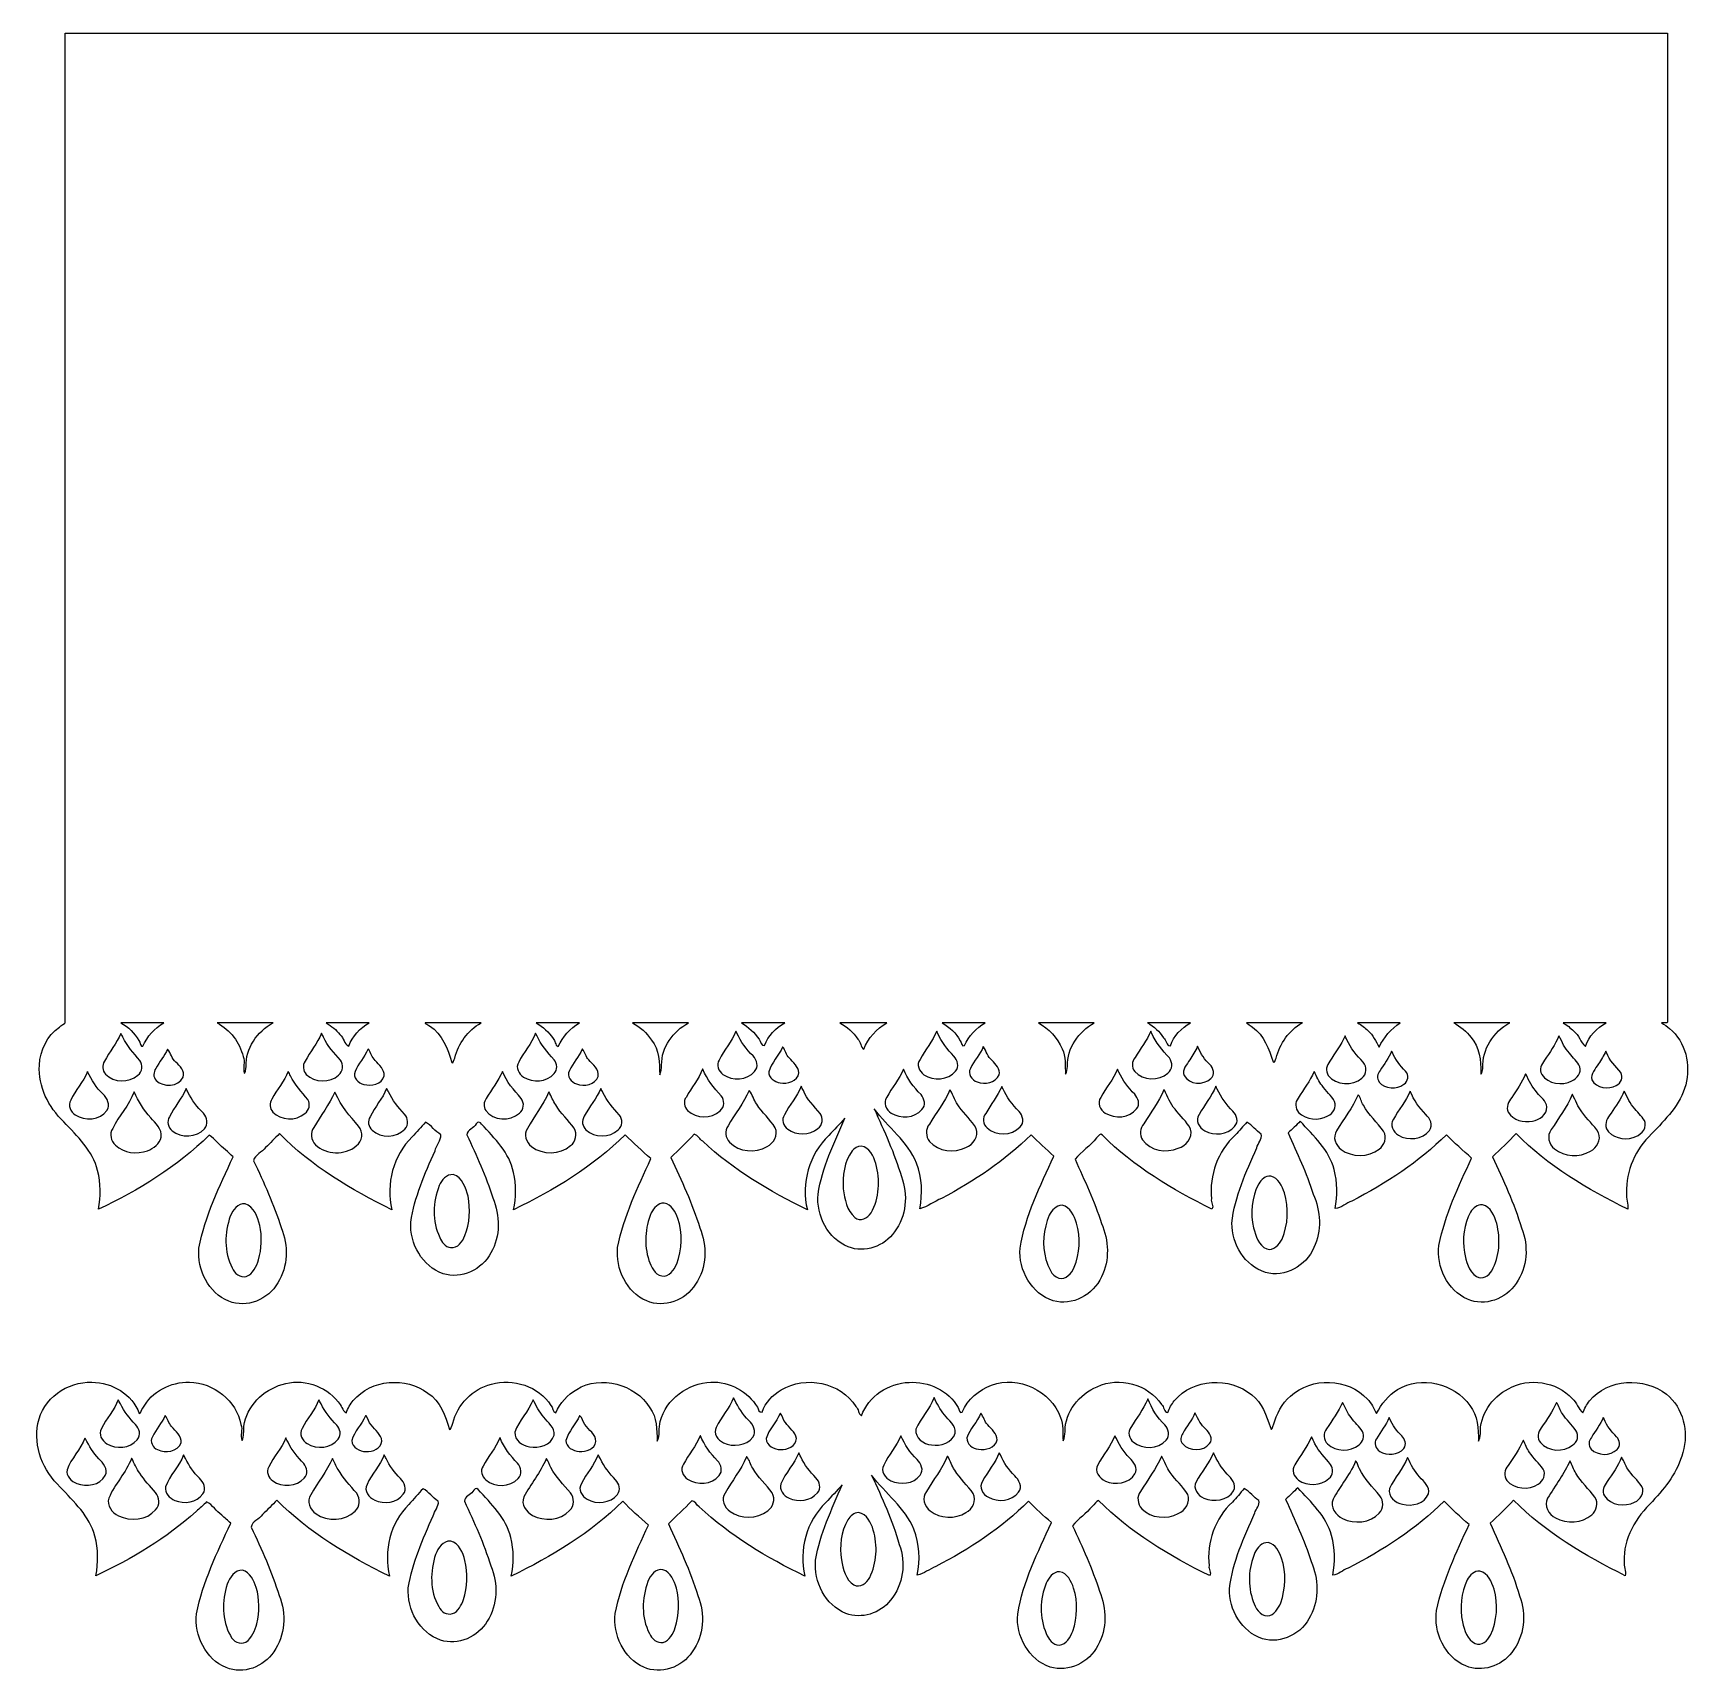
# Model space of a CAD drawing. Header units: centimetres. Extents: x -8.4 to 8.4, y -8.3 to 8.3.
import ezdxf

# ---------------------------------------------------------------- set-up
doc = ezdxf.new("R2010")
doc.units = ezdxf.units.CM
doc.header["$MEASUREMENT"] = 0
doc.layers.add('Layer 1', color=7, linetype='Continuous')

msp = doc.modelspace()

# ---------------------------------------------------------------- linework, layer by layer
at = {"layer": 'Layer 1', "color": 138, "lineweight": 25}
for points, knots in [([(-8.04002, -1.7266), (-8.03871, -1.7329), (-8.08487, -1.75338), (-8.09825, -1.76832), (-8.09825, -1.76832), (-8.22005, -1.8569), (-8.29592, -2.00184), (-8.30076, -2.15226), (-8.30076, -2.15226), (-8.31439, -2.36813), (-8.21015, -2.57808), (-8.05462, -2.72339), (-8.05462, -2.72339), (-7.91904, -2.86978), (-7.76211, -3.01575), (-7.71312, -3.21681), (-7.71312, -3.21681), (-7.68079, -3.34405), (-7.68143, -3.47782), (-7.70594, -3.60633), (-7.70594, -3.60633), (-7.29815, -3.41752), (-6.91185, -3.17419), (-6.58818, -2.86063), (-6.58818, -2.86063), (-6.5232, -2.89817), (-6.48226, -2.96482), (-6.42173, -3.00824), (-6.42173, -3.00824), (-6.39658, -3.03139), (-6.3709, -3.05396), (-6.34556, -3.0769), (-6.34556, -3.0769), (-6.48171, -3.37559), (-6.63171, -3.67444), (-6.69123, -3.99993), (-6.69123, -3.99993), (-6.71137, -4.21509), (-6.59628, -4.44983), (-6.39052, -4.53341), (-6.39052, -4.53341), (-6.21015, -4.60879), (-5.99, -4.51626), (-5.89618, -4.34979), (-5.89618, -4.34979), (-5.79056, -4.18506), (-5.78775, -3.97017), (-5.86107, -3.79218), (-5.86107, -3.79218), (-5.93571, -3.56009), (-6.03432, -3.33654), (-6.14014, -3.1172), (-6.14014, -3.1172), (-6.12708, -3.05288), (-6.05334, -3.03335), (-6.01902, -2.98321), (-6.01902, -2.98321), (-5.97121, -2.93805), (-5.92491, -2.89135), (-5.87969, -2.84359), (-5.87969, -2.84359), (-5.55647, -3.17149), (-5.15545, -3.40924), (-4.74487, -3.61096), (-4.74487, -3.61096), (-4.80477, -3.35347), (-4.73439, -3.0615), (-4.53958, -2.87748), (-4.53958, -2.87748), (-4.49484, -2.82795), (-4.4501, -2.77839), (-4.40536, -2.72886), (-4.40536, -2.72886), (-4.34517, -2.75908), (-4.30977, -2.82091), (-4.25188, -2.85443), (-4.25188, -2.85443), (-4.24508, -2.91528), (-4.29763, -2.96013), (-4.30985, -3.01686), (-4.30985, -3.01686), (-4.41269, -3.24853), (-4.51747, -3.48456), (-4.55456, -3.73716), (-4.55456, -3.73716), (-4.56559, -3.95372), (-4.43851, -4.18301), (-4.22865, -4.25667), (-4.22865, -4.25667), (-4.04455, -4.31644), (-3.83331, -4.2151), (-3.74637, -4.04617), (-3.74637, -4.04617), (-3.64739, -3.87956), (-3.65284, -3.66782), (-3.72687, -3.49287), (-3.72687, -3.49287), (-3.79598, -3.27366), (-3.8902, -3.06348), (-3.98836, -2.85596), (-3.98836, -2.85596), (-3.98354, -2.80151), (-3.91666, -2.79066), (-3.89515, -2.74528), (-3.89515, -2.74528), (-3.88094, -2.72057), (-3.8511, -2.72332), (-3.83948, -2.74827), (-3.83948, -2.74827), (-3.70814, -2.89115), (-3.55807, -3.03709), (-3.51767, -3.23479), (-3.51767, -3.23479), (-3.48883, -3.35793), (-3.49023, -3.48763), (-3.51706, -3.61095), (-3.51706, -3.61095), (-3.10968, -3.41291), (-2.71365, -3.17658), (-2.39155, -2.85443), (-2.39155, -2.85443), (-2.30971, -2.93968), (-2.22113, -3.01813), (-2.13189, -3.09549), (-2.13189, -3.09549), (-2.26352, -3.38619), (-2.40706, -3.67699), (-2.46788, -3.99264), (-2.46788, -3.99264), (-2.48997, -4.20777), (-2.37869, -4.44383), (-2.17459, -4.53146), (-2.17459, -4.53146), (-1.99856, -4.60745), (-1.7797, -4.5245), (-1.68228, -4.36305), (-1.68228, -4.36305), (-1.56742, -4.19784), (-1.56219, -3.97517), (-1.63794, -3.79287), (-1.63794, -3.79287), (-1.71403, -3.5485), (-1.82386, -3.31678), (-1.93033, -3.08463), (-1.93033, -3.08463), (-1.85355, -3.00457), (-1.76867, -2.93255), (-1.69469, -2.84976), (-1.69469, -2.84976), (-1.65617, -2.85804), (-1.64106, -2.90202), (-1.6087, -2.92122), (-1.6087, -2.92122), (-1.29993, -3.20996), (-0.93208, -3.42676), (-0.55367, -3.61094), (-0.55367, -3.61094), (-0.61791, -3.3463), (-0.53608, -3.04889), (-0.33621, -2.86175), (-0.33621, -2.86175), (-0.28406, -2.80317), (-0.22739, -2.74875), (-0.17619, -2.68929), (-0.17619, -2.68929), (-0.28239, -2.93768), (-0.4049, -3.18493), (-0.44554, -3.45468), (-0.44554, -3.45468), (-0.46499, -3.67034), (-0.34756, -3.9049), (-0.14053, -3.98612), (-0.14053, -3.98612), (0.02552, -4.05089), (0.2261, -3.97958), (0.32522, -3.83409), (0.32522, -3.83409), (0.44555, -3.67706), (0.46463, -3.45812), (0.39457, -3.27582), (0.39457, -3.27582), (0.32416, -3.0401), (0.22182, -2.81579), (0.11993, -2.5924), (0.11993, -2.5924), (0.25717, -2.77957), (0.46145, -2.92027), (0.54721, -3.14276), (0.54721, -3.14276), (0.60457, -3.28802), (0.60936, -3.44944), (0.58036, -3.60165), (0.58036, -3.60165), (0.65952, -3.58006), (0.72604, -3.52868), (0.80078, -3.4964), (0.80078, -3.4964), (1.1277, -3.32347), (1.43996, -3.11627), (1.70277, -2.85441), (1.70277, -2.85441), (1.77619, -2.92992), (1.85454, -3.00046), (1.93298, -3.07065), (1.93298, -3.07065), (1.79757, -3.3705), (1.6449, -3.6699), (1.59251, -3.99804), (1.59251, -3.99804), (1.57375, -4.22074), (1.70731, -4.45921), (1.92536, -4.52924), (1.92536, -4.52924), (2.11811, -4.5856), (2.33319, -4.46939), (2.41278, -4.28945), (2.41278, -4.28945), (2.4994, -4.12192), (2.48514, -3.91885), (2.4136, -3.74872), (2.4136, -3.74872), (2.34269, -3.52631), (2.24276, -3.31486), (2.14693, -3.10245), (2.14693, -3.10245), (2.2121, -3.02355), (2.2997, -2.96656), (2.36423, -2.88716), (2.36423, -2.88716), (2.37995, -2.87271), (2.40315, -2.82885), (2.42297, -2.86068), (2.42297, -2.86068), (2.73973, -3.17678), (3.12883, -3.4081), (3.52747, -3.60551), (3.52747, -3.60551), (3.55295, -3.57381), (3.51321, -3.53701), (3.52308, -3.50214), (3.52308, -3.50214), (3.49921, -3.26515), (3.58777, -3.01782), (3.76504, -2.85706), (3.76504, -2.85706), (3.80317, -2.81407), (3.84127, -2.77104), (3.87939, -2.72805), (3.87939, -2.72805), (3.93596, -2.75808), (3.97144, -2.81528), (4.02589, -2.8482), (4.02589, -2.8482), (4.03793, -2.9004), (3.98901, -2.93887), (3.97959, -2.9874), (3.97959, -2.9874), (3.87278, -3.23087), (3.75612, -3.47791), (3.7294, -3.74567), (3.7294, -3.74567), (3.72673, -3.958), (3.85868, -4.17752), (4.06635, -4.24317), (4.06635, -4.24317), (4.26196, -4.29969), (4.48005, -4.17843), (4.55609, -3.99388), (4.55609, -3.99388), (4.64002, -3.82518), (4.62165, -3.62291), (4.5499, -3.45347), (4.5499, -3.45347), (4.48156, -3.24159), (4.3879, -3.03919), (4.2964, -2.83659), (4.2964, -2.83659), (4.33662, -2.79666), (4.38006, -2.76007), (4.41888, -2.71877), (4.41888, -2.71877), (4.55167, -2.86546), (4.70931, -3.00777), (4.76043, -3.20648), (4.76043, -3.20648), (4.79557, -3.33443), (4.7962, -3.47032), (4.7708, -3.6001), (4.7708, -3.6001), (4.83404, -3.59351), (4.8805, -3.54358), (4.93902, -3.52345), (4.93902, -3.52345), (5.28552, -3.34533), (5.61633, -3.12956), (5.89398, -2.85442), (5.89398, -2.85442), (5.9738, -2.93755), (6.05993, -3.01428), (6.14668, -3.09006), (6.14668, -3.09006), (6.01738, -3.37539), (5.87773, -3.66122), (5.81661, -3.97062), (5.81661, -3.97062), (5.79097, -4.18657), (5.90212, -4.42398), (6.10612, -4.5136), (6.10612, -4.5136), (6.28003, -4.59194), (6.49657, -4.51074), (6.59705, -4.35377), (6.59705, -4.35377), (6.71048, -4.19298), (6.72344, -3.97565), (6.65153, -3.79518), (6.65153, -3.79518), (6.57575, -3.54737), (6.46587, -3.31205), (6.35829, -3.07689), (6.35829, -3.07689), (6.44036, -3.00199), (6.52082, -2.9252), (6.59626, -2.84358), (6.59626, -2.84358), (6.9167, -3.17005), (7.3164, -3.40373), (7.72256, -3.60709), (7.72256, -3.60709), (7.73137, -3.5514), (7.70407, -3.49737), (7.71092, -3.4412), (7.71092, -3.4412), (7.70237, -3.21829), (7.80064, -2.99731), (7.96346, -2.84642), (7.96346, -2.84642), (8.09882, -2.69923), (8.2559, -2.55363), (8.30668, -2.35268), (8.30668, -2.35268), (8.35878, -2.15369), (8.30893, -1.91763), (8.14505, -1.78391), (8.14505, -1.78391), (8.11899, -1.76261), (8.092, -1.74221), (8.06208, -1.7266), (8.06208, -1.7266), (8.08872, -1.72342), (8.13638, -1.74126), (8.12177, -1.69683), (8.12177, -1.69683), (8.12177, 1.62097), (8.12177, 4.93873), (8.12177, 8.25652), (8.12177, 8.25652), (2.73448, 8.25652), (-2.65278, 8.25652), (-8.04005, 8.25652), (-8.04005, 8.25652), (-8.04005, 4.92881), (-8.04005, 1.60112), (-8.04005, -1.7266), (-8.04005, -1.7266), (-8.04005, -1.7266), (-8.04002, -1.7266), (-8.04002, -1.7266)], [0, 0, 0, 0, 0.01075269, 0.01075269, 0.01075269, 0.01075269, 0.02150538, 0.02150538, 0.02150538, 0.02150538, 0.03225806, 0.03225806, 0.03225806, 0.03225806, 0.04301075, 0.04301075, 0.04301075, 0.04301075, 0.05376344, 0.05376344, 0.05376344, 0.05376344, 0.06451613, 0.06451613, 0.06451613, 0.06451613, 0.07526882, 0.07526882, 0.07526882, 0.07526882, 0.08602151, 0.08602151, 0.08602151, 0.08602151, 0.09677419, 0.09677419, 0.09677419, 0.09677419, 0.10752688, 0.10752688, 0.10752688, 0.10752688, 0.11827957, 0.11827957, 0.11827957, 0.11827957, 0.12903226, 0.12903226, 0.12903226, 0.12903226, 0.13978495, 0.13978495, 0.13978495, 0.13978495, 0.15053763, 0.15053763, 0.15053763, 0.15053763, 0.16129032, 0.16129032, 0.16129032, 0.16129032, 0.17204301, 0.17204301, 0.17204301, 0.17204301, 0.1827957, 0.1827957, 0.1827957, 0.1827957, 0.19354839, 0.19354839, 0.19354839, 0.19354839, 0.20430108, 0.20430108, 0.20430108, 0.20430108, 0.21505376, 0.21505376, 0.21505376, 0.21505376, 0.22580645, 0.22580645, 0.22580645, 0.22580645, 0.23655914, 0.23655914, 0.23655914, 0.23655914, 0.24731183, 0.24731183, 0.24731183, 0.24731183, 0.25806452, 0.25806452, 0.25806452, 0.25806452, 0.2688172, 0.2688172, 0.2688172, 0.2688172, 0.27956989, 0.27956989, 0.27956989, 0.27956989, 0.29032258, 0.29032258, 0.29032258, 0.29032258, 0.30107527, 0.30107527, 0.30107527, 0.30107527, 0.31182796, 0.31182796, 0.31182796, 0.31182796, 0.32258065, 0.32258065, 0.32258065, 0.32258065, 0.33333333, 0.33333333, 0.33333333, 0.33333333, 0.34408602, 0.34408602, 0.34408602, 0.34408602, 0.35483871, 0.35483871, 0.35483871, 0.35483871, 0.3655914, 0.3655914, 0.3655914, 0.3655914, 0.37634409, 0.37634409, 0.37634409, 0.37634409, 0.38709677, 0.38709677, 0.38709677, 0.38709677, 0.39784946, 0.39784946, 0.39784946, 0.39784946, 0.40860215, 0.40860215, 0.40860215, 0.40860215, 0.41935484, 0.41935484, 0.41935484, 0.41935484, 0.43010753, 0.43010753, 0.43010753, 0.43010753, 0.44086022, 0.44086022, 0.44086022, 0.44086022, 0.4516129, 0.4516129, 0.4516129, 0.4516129, 0.46236559, 0.46236559, 0.46236559, 0.46236559, 0.47311828, 0.47311828, 0.47311828, 0.47311828, 0.48387097, 0.48387097, 0.48387097, 0.48387097, 0.49462366, 0.49462366, 0.49462366, 0.49462366, 0.50537634, 0.50537634, 0.50537634, 0.50537634, 0.51612903, 0.51612903, 0.51612903, 0.51612903, 0.52688172, 0.52688172, 0.52688172, 0.52688172, 0.53763441, 0.53763441, 0.53763441, 0.53763441, 0.5483871, 0.5483871, 0.5483871, 0.5483871, 0.55913978, 0.55913978, 0.55913978, 0.55913978, 0.56989247, 0.56989247, 0.56989247, 0.56989247, 0.58064516, 0.58064516, 0.58064516, 0.58064516, 0.59139785, 0.59139785, 0.59139785, 0.59139785, 0.60215054, 0.60215054, 0.60215054, 0.60215054, 0.61290323, 0.61290323, 0.61290323, 0.61290323, 0.62365591, 0.62365591, 0.62365591, 0.62365591, 0.6344086, 0.6344086, 0.6344086, 0.6344086, 0.64516129, 0.64516129, 0.64516129, 0.64516129, 0.65591398, 0.65591398, 0.65591398, 0.65591398, 0.66666667, 0.66666667, 0.66666667, 0.66666667, 0.67741935, 0.67741935, 0.67741935, 0.67741935, 0.68817204, 0.68817204, 0.68817204, 0.68817204, 0.69892473, 0.69892473, 0.69892473, 0.69892473, 0.70967742, 0.70967742, 0.70967742, 0.70967742, 0.72043011, 0.72043011, 0.72043011, 0.72043011, 0.7311828, 0.7311828, 0.7311828, 0.7311828, 0.74193548, 0.74193548, 0.74193548, 0.74193548, 0.75268817, 0.75268817, 0.75268817, 0.75268817, 0.76344086, 0.76344086, 0.76344086, 0.76344086, 0.77419355, 0.77419355, 0.77419355, 0.77419355, 0.78494624, 0.78494624, 0.78494624, 0.78494624, 0.79569892, 0.79569892, 0.79569892, 0.79569892, 0.80645161, 0.80645161, 0.80645161, 0.80645161, 0.8172043, 0.8172043, 0.8172043, 0.8172043, 0.82795699, 0.82795699, 0.82795699, 0.82795699, 0.83870968, 0.83870968, 0.83870968, 0.83870968, 0.84946237, 0.84946237, 0.84946237, 0.84946237, 0.86021505, 0.86021505, 0.86021505, 0.86021505, 0.87096774, 0.87096774, 0.87096774, 0.87096774, 0.88172043, 0.88172043, 0.88172043, 0.88172043, 0.89247312, 0.89247312, 0.89247312, 0.89247312, 0.90322581, 0.90322581, 0.90322581, 0.90322581, 0.91397849, 0.91397849, 0.91397849, 0.91397849, 0.92473118, 0.92473118, 0.92473118, 0.92473118, 0.93548387, 0.93548387, 0.93548387, 0.93548387, 0.94623656, 0.94623656, 0.94623656, 0.94623656, 0.95698925, 0.95698925, 0.95698925, 0.95698925, 0.96774194, 0.96774194, 0.96774194, 0.96774194, 0.97849462, 0.97849462, 0.97849462, 0.97849462, 1, 1, 1, 1]), ([(-7.45866, -1.87233), (-7.41719, -1.96036), (-7.35091, -2.03256), (-7.28727, -2.10458), (-7.28727, -2.10458), (-7.25376, -2.15083), (-7.26146, -2.21936), (-7.30791, -2.2541), (-7.30791, -2.2541), (-7.39629, -2.33475), (-7.5507, -2.33086), (-7.63294, -2.24352), (-7.63294, -2.24352), (-7.66523, -2.20849), (-7.67317, -2.15274), (-7.64366, -2.11369), (-7.64366, -2.11369), (-7.59631, -2.01558), (-7.51797, -1.93481), (-7.47959, -1.83201), (-7.47959, -1.83201), (-7.47261, -1.84545), (-7.46564, -1.85889), (-7.45866, -1.87233)], [0, 0, 0, 0, 0.14285714, 0.14285714, 0.14285714, 0.14285714, 0.28571429, 0.28571429, 0.28571429, 0.28571429, 0.42857143, 0.42857143, 0.42857143, 0.42857143, 0.57142857, 0.57142857, 0.57142857, 0.57142857, 0.71428571, 0.71428571, 0.71428571, 0.71428571, 1, 1, 1, 1]), ([(-7.04473, -1.7266), (-7.13975, -1.77864), (-7.212, -1.86537), (-7.25712, -1.96224), (-7.25712, -1.96224), (-7.28173, -1.97888), (-7.28194, -1.91832), (-7.29913, -1.90345), (-7.29913, -1.90345), (-7.34009, -1.82884), (-7.40425, -1.7683), (-7.47804, -1.7266), (-7.47804, -1.7266), (-7.3336, -1.7266), (-7.18917, -1.7266), (-7.04473, -1.7266)], [0, 0, 0, 0, 0.2, 0.2, 0.2, 0.2, 0.4, 0.4, 0.4, 0.4, 0.6, 0.6, 0.6, 0.6, 1, 1, 1, 1]), ([(-5.94403, -1.7266), (-6.10255, -1.81285), (-6.22373, -1.98327), (-6.21519, -2.16856), (-6.21519, -2.16856), (-6.21655, -2.18658), (-6.22324, -2.24772), (-6.23452, -2.23259), (-6.23452, -2.23259), (-6.24804, -2.17814), (-6.22281, -2.12022), (-6.24624, -2.06704), (-6.24624, -2.06704), (-6.27594, -1.92202), (-6.37791, -1.79769), (-6.506, -1.7266), (-6.506, -1.7266), (-6.31867, -1.7266), (-6.13135, -1.7266), (-5.94403, -1.7266)], [0, 0, 0, 0, 0.16666667, 0.16666667, 0.16666667, 0.16666667, 0.33333333, 0.33333333, 0.33333333, 0.33333333, 0.5, 0.5, 0.5, 0.5, 0.66666667, 0.66666667, 0.66666667, 0.66666667, 1, 1, 1, 1]), ([(-5.43397, -1.87233), (-5.39415, -1.96022), (-5.32734, -2.03142), (-5.26421, -2.10254), (-5.26421, -2.10254), (-5.22825, -2.14829), (-5.2377, -2.21692), (-5.28281, -2.2529), (-5.28281, -2.2529), (-5.3701, -2.3354), (-5.52411, -2.32976), (-5.60838, -2.24594), (-5.60838, -2.24594), (-5.6409, -2.21009), (-5.64958, -2.15365), (-5.61976, -2.11367), (-5.61976, -2.11367), (-5.57251, -2.01548), (-5.49379, -1.93494), (-5.45569, -1.83199), (-5.45569, -1.83199), (-5.44844, -1.84543), (-5.44122, -1.85887), (-5.43397, -1.87231), (-5.43397, -1.87231), (-5.43397, -1.87231), (-5.43397, -1.87233), (-5.43397, -1.87233)], [0, 0, 0, 0, 0.125, 0.125, 0.125, 0.125, 0.25, 0.25, 0.25, 0.25, 0.375, 0.375, 0.375, 0.375, 0.5, 0.5, 0.5, 0.5, 0.625, 0.625, 0.625, 0.625, 0.75, 0.75, 0.75, 0.75, 1, 1, 1, 1]), ([(-4.97277, -1.7266), (-5.065, -1.77862), (-5.14594, -1.85979), (-5.17896, -1.96224), (-5.17896, -1.96224), (-5.22849, -1.94118), (-5.22701, -1.87509), (-5.26887, -1.84519), (-5.26887, -1.84519), (-5.3061, -1.79693), (-5.35415, -1.75804), (-5.40608, -1.7266), (-5.40608, -1.7266), (-5.26164, -1.7266), (-5.11721, -1.7266), (-4.97277, -1.7266)], [0, 0, 0, 0, 0.2, 0.2, 0.2, 0.2, 0.4, 0.4, 0.4, 0.4, 0.6, 0.6, 0.6, 0.6, 1, 1, 1, 1]), ([(-3.8457, -1.7266), (-3.97831, -1.80164), (-4.07401, -1.93372), (-4.11092, -2.08085), (-4.11092, -2.08085), (-4.11775, -2.09159), (-4.12484, -2.14435), (-4.13947, -2.12572), (-4.13947, -2.12572), (-4.18249, -1.9883), (-4.23528, -1.8374), (-4.3645, -1.7579), (-4.3645, -1.7579), (-4.37828, -1.74306), (-4.4407, -1.72118), (-4.38985, -1.7266), (-4.38985, -1.7266), (-4.20848, -1.7266), (-4.02708, -1.7266), (-3.84571, -1.7266), (-3.84571, -1.7266), (-3.84571, -1.7266), (-3.8457, -1.7266), (-3.8457, -1.7266)], [0, 0, 0, 0, 0.14285714, 0.14285714, 0.14285714, 0.14285714, 0.28571429, 0.28571429, 0.28571429, 0.28571429, 0.42857143, 0.42857143, 0.42857143, 0.42857143, 0.57142857, 0.57142857, 0.57142857, 0.57142857, 0.71428571, 0.71428571, 0.71428571, 0.71428571, 1, 1, 1, 1]), ([(-3.28373, -1.8537), (-3.2419, -1.9458), (-3.1762, -2.02332), (-3.1094, -2.09794), (-3.1094, -2.09794), (-3.07474, -2.1375), (-3.07183, -2.19935), (-3.10932, -2.2382), (-3.10932, -2.2382), (-3.182, -2.32514), (-3.32342, -2.33226), (-3.41576, -2.27342), (-3.41576, -2.27342), (-3.46463, -2.24408), (-3.50074, -2.17661), (-3.46526, -2.12382), (-3.46526, -2.12382), (-3.41729, -2.02116), (-3.33651, -1.9371), (-3.29458, -1.83124), (-3.29458, -1.83124), (-3.29096, -1.83873), (-3.28733, -1.84622), (-3.28373, -1.8537)], [0, 0, 0, 0, 0.14285714, 0.14285714, 0.14285714, 0.14285714, 0.28571429, 0.28571429, 0.28571429, 0.28571429, 0.42857143, 0.42857143, 0.42857143, 0.42857143, 0.57142857, 0.57142857, 0.57142857, 0.57142857, 0.71428571, 0.71428571, 0.71428571, 0.71428571, 1, 1, 1, 1]), ([(-2.85351, -1.7266), (-2.94823, -1.77957), (-3.02044, -1.86699), (-3.06745, -1.9638), (-3.06745, -1.9638), (-3.10357, -1.95383), (-3.09097, -1.90398), (-3.11891, -1.88517), (-3.11891, -1.88517), (-3.16069, -1.81868), (-3.22083, -1.76486), (-3.28914, -1.72661), (-3.28914, -1.72661), (-3.14391, -1.72661), (-2.99871, -1.72661), (-2.8535, -1.72661), (-2.8535, -1.72661), (-2.8535, -1.72661), (-2.85351, -1.7266), (-2.85351, -1.7266)], [0, 0, 0, 0, 0.16666667, 0.16666667, 0.16666667, 0.16666667, 0.33333333, 0.33333333, 0.33333333, 0.33333333, 0.5, 0.5, 0.5, 0.5, 0.66666667, 0.66666667, 0.66666667, 0.66666667, 1, 1, 1, 1]), ([(-1.75279, -1.7266), (-1.9062, -1.81031), (-2.02719, -1.9724), (-2.02409, -2.15216), (-2.02409, -2.15216), (-2.0239, -2.18582), (-2.02957, -2.21979), (-2.04348, -2.25059), (-2.04348, -2.25059), (-2.04488, -2.13026), (-2.04721, -1.99857), (-2.12526, -1.89941), (-2.12526, -1.89941), (-2.17423, -1.82731), (-2.24147, -1.7672), (-2.31864, -1.72661), (-2.31864, -1.72661), (-2.13002, -1.72661), (-1.9414, -1.72661), (-1.75278, -1.72661), (-1.75278, -1.72661), (-1.75278, -1.72661), (-1.75279, -1.7266), (-1.75279, -1.7266)], [0, 0, 0, 0, 0.14285714, 0.14285714, 0.14285714, 0.14285714, 0.28571429, 0.28571429, 0.28571429, 0.28571429, 0.42857143, 0.42857143, 0.42857143, 0.42857143, 0.57142857, 0.57142857, 0.57142857, 0.57142857, 0.71428571, 0.71428571, 0.71428571, 0.71428571, 1, 1, 1, 1]), ([(-1.26368, -1.82968), (-1.22489, -1.91646), (-1.16914, -1.99478), (-1.10083, -2.06061), (-1.10083, -2.06061), (-1.06347, -2.10144), (-1.04164, -2.17147), (-1.0854, -2.21571), (-1.0854, -2.21571), (-1.16104, -2.30786), (-1.31088, -2.313), (-1.40475, -2.24672), (-1.40475, -2.24672), (-1.44944, -2.21523), (-1.47661, -2.14994), (-1.44261, -2.1012), (-1.44261, -2.1012), (-1.39583, -1.99902), (-1.31384, -1.91684), (-1.27375, -1.81108), (-1.27375, -1.81108), (-1.27039, -1.81727), (-1.26703, -1.82349), (-1.26367, -1.82968), (-1.26367, -1.82968), (-1.26367, -1.82968), (-1.26368, -1.82968), (-1.26368, -1.82968)], [0, 0, 0, 0, 0.125, 0.125, 0.125, 0.125, 0.25, 0.25, 0.25, 0.25, 0.375, 0.375, 0.375, 0.375, 0.5, 0.5, 0.5, 0.5, 0.625, 0.625, 0.625, 0.625, 0.75, 0.75, 0.75, 0.75, 1, 1, 1, 1]), ([(-0.78077, -1.7266), (-0.87282, -1.77587), (-0.94942, -1.8564), (-0.9854, -1.95525), (-0.9854, -1.95525), (-1.02429, -1.96681), (-1.02091, -1.91151), (-1.04123, -1.89246), (-1.04123, -1.89246), (-1.08624, -1.82496), (-1.14709, -1.76845), (-1.21641, -1.72659), (-1.21641, -1.72659), (-1.07121, -1.72659), (-0.92598, -1.72659), (-0.78077, -1.72659), (-0.78077, -1.72659), (-0.78077, -1.72659), (-0.78077, -1.7266), (-0.78077, -1.7266)], [0, 0, 0, 0, 0.16666667, 0.16666667, 0.16666667, 0.16666667, 0.33333333, 0.33333333, 0.33333333, 0.33333333, 0.5, 0.5, 0.5, 0.5, 0.66666667, 0.66666667, 0.66666667, 0.66666667, 1, 1, 1, 1]), ([(0.24862, -1.7266), (0.14453, -1.78544), (0.05696, -1.87913), (0.01764, -1.99325), (0.01764, -1.99325), (-0.0193, -1.97095), (-0.01146, -1.91776), (-0.04446, -1.8912), (-0.04446, -1.8912), (-0.08968, -1.8222), (-0.15347, -1.766), (-0.22578, -1.7266), (-0.22578, -1.7266), (-0.06764, -1.7266), (0.0905, -1.7266), (0.24862, -1.7266)], [0, 0, 0, 0, 0.2, 0.2, 0.2, 0.2, 0.4, 0.4, 0.4, 0.4, 0.6, 0.6, 0.6, 0.6, 1, 1, 1, 1]), ([(0.76099, -1.83201), (0.7998, -1.91916), (0.85859, -1.99489), (0.92482, -2.06278), (0.92482, -2.06278), (0.96247, -2.10239), (0.98044, -2.16853), (0.94062, -2.21298), (0.94062, -2.21298), (0.86677, -2.30606), (0.71713, -2.314), (0.62225, -2.24904), (0.62225, -2.24904), (0.57531, -2.21562), (0.54356, -2.14596), (0.5828, -2.09487), (0.5828, -2.09487), (0.63466, -1.99748), (0.70882, -1.91297), (0.75094, -1.81031), (0.75094, -1.81031), (0.75427, -1.81753), (0.75763, -1.82478), (0.76099, -1.83201)], [0, 0, 0, 0, 0.14285714, 0.14285714, 0.14285714, 0.14285714, 0.28571429, 0.28571429, 0.28571429, 0.28571429, 0.42857143, 0.42857143, 0.42857143, 0.42857143, 0.57142857, 0.57142857, 0.57142857, 0.57142857, 0.71428571, 0.71428571, 0.71428571, 0.71428571, 1, 1, 1, 1]), ([(1.24004, -1.7266), (1.15008, -1.77952), (1.07494, -1.85961), (1.03229, -1.95525), (1.03229, -1.95525), (1.00313, -1.97221), (1.00136, -1.92305), (0.98953, -1.90678), (0.98953, -1.90678), (0.94714, -1.83069), (0.88147, -1.76922), (0.80596, -1.7266), (0.80596, -1.7266), (0.95063, -1.7266), (1.09533, -1.7266), (1.24004, -1.7266)], [0, 0, 0, 0, 0.2, 0.2, 0.2, 0.2, 0.4, 0.4, 0.4, 0.4, 0.6, 0.6, 0.6, 0.6, 1, 1, 1, 1]), ([(2.34073, -1.7266), (2.18375, -1.81301), (2.06392, -1.9815), (2.07022, -2.16533), (2.07022, -2.16533), (2.06895, -2.19266), (2.06469, -2.22076), (2.05162, -2.24515), (2.05162, -2.24515), (2.0431, -2.15898), (2.05734, -2.06764), (2.01558, -1.98782), (2.01558, -1.98782), (1.96997, -1.87627), (1.88255, -1.78401), (1.77722, -1.7266), (1.77722, -1.7266), (1.96505, -1.7266), (2.1529, -1.7266), (2.34073, -1.7266)], [0, 0, 0, 0, 0.16666667, 0.16666667, 0.16666667, 0.16666667, 0.33333333, 0.33333333, 0.33333333, 0.33333333, 0.5, 0.5, 0.5, 0.5, 0.66666667, 0.66666667, 0.66666667, 0.66666667, 1, 1, 1, 1]), ([(2.91901, -1.82814), (2.96023, -1.9241), (3.02752, -2.00517), (3.09885, -2.08005), (3.09885, -2.08005), (3.13301, -2.12596), (3.13248, -2.19729), (3.08297, -2.23245), (3.08297, -2.23245), (2.99209, -2.31614), (2.82976, -2.31061), (2.74838, -2.21655), (2.74838, -2.21655), (2.7165, -2.17572), (2.71655, -2.11503), (2.75227, -2.07659), (2.75227, -2.07659), (2.80521, -1.98766), (2.86895, -1.90488), (2.91203, -1.81031), (2.91203, -1.81031), (2.91436, -1.81624), (2.91669, -1.82219), (2.91902, -1.82814), (2.91902, -1.82814), (2.91902, -1.82814), (2.91901, -1.82814), (2.91901, -1.82814)], [0, 0, 0, 0, 0.125, 0.125, 0.125, 0.125, 0.25, 0.25, 0.25, 0.25, 0.375, 0.375, 0.375, 0.375, 0.5, 0.5, 0.5, 0.5, 0.625, 0.625, 0.625, 0.625, 0.75, 0.75, 0.75, 0.75, 1, 1, 1, 1]), ([(3.31199, -1.7266), (3.21999, -1.77743), (3.14202, -1.85839), (3.10813, -1.95914), (3.10813, -1.95914), (3.06453, -1.9553), (3.06984, -1.89834), (3.04016, -1.87601), (3.04016, -1.87601), (2.99836, -1.81465), (2.94253, -1.76317), (2.87792, -1.7266), (2.87792, -1.7266), (3.02262, -1.7266), (3.16732, -1.7266), (3.312, -1.7266), (3.312, -1.7266), (3.312, -1.7266), (3.31199, -1.7266), (3.31199, -1.7266)], [0, 0, 0, 0, 0.16666667, 0.16666667, 0.16666667, 0.16666667, 0.33333333, 0.33333333, 0.33333333, 0.33333333, 0.5, 0.5, 0.5, 0.5, 0.66666667, 0.66666667, 0.66666667, 0.66666667, 1, 1, 1, 1]), ([(4.43983, -1.7266), (4.30341, -1.79915), (4.2143, -1.93694), (4.17398, -2.08315), (4.17398, -2.08315), (4.1698, -2.09445), (4.15705, -2.14771), (4.14411, -2.11969), (4.14411, -2.11969), (4.10297, -1.99108), (4.05492, -1.85087), (3.93821, -1.77092), (3.93821, -1.77092), (3.92149, -1.75512), (3.88, -1.73414), (3.87585, -1.7266), (3.87585, -1.7266), (4.06384, -1.7266), (4.25185, -1.7266), (4.43984, -1.7266), (4.43984, -1.7266), (4.43984, -1.7266), (4.43983, -1.7266), (4.43983, -1.7266)], [0, 0, 0, 0, 0.14285714, 0.14285714, 0.14285714, 0.14285714, 0.28571429, 0.28571429, 0.28571429, 0.28571429, 0.42857143, 0.42857143, 0.42857143, 0.42857143, 0.57142857, 0.57142857, 0.57142857, 0.57142857, 0.71428571, 0.71428571, 0.71428571, 0.71428571, 1, 1, 1, 1]), ([(5.42816, -1.7266), (5.33524, -1.78552), (5.26004, -1.87199), (5.21345, -1.97155), (5.21345, -1.97155), (5.18043, -1.91355), (5.1558, -1.84902), (5.10259, -1.80566), (5.10259, -1.80566), (5.07105, -1.77486), (5.03528, -1.74864), (4.99718, -1.7266), (4.99718, -1.7266), (5.14085, -1.7266), (5.28449, -1.7266), (5.42816, -1.7266)], [0, 0, 0, 0, 0.2, 0.2, 0.2, 0.2, 0.4, 0.4, 0.4, 0.4, 0.6, 0.6, 0.6, 0.6, 1, 1, 1, 1]), ([(6.53197, -1.7266), (6.36777, -1.81349), (6.25098, -1.99356), (6.26003, -2.18187), (6.26003, -2.18187), (6.26156, -2.19941), (6.24029, -2.27342), (6.24095, -2.2292), (6.24095, -2.2292), (6.24159, -2.10543), (6.22754, -1.97068), (6.14226, -1.87392), (6.14226, -1.87392), (6.09575, -1.81262), (6.03468, -1.76274), (5.96687, -1.7266), (5.96687, -1.7266), (6.15523, -1.7266), (6.34358, -1.7266), (6.53197, -1.7266)], [0, 0, 0, 0, 0.16666667, 0.16666667, 0.16666667, 0.16666667, 0.33333333, 0.33333333, 0.33333333, 0.33333333, 0.5, 0.5, 0.5, 0.5, 0.66666667, 0.66666667, 0.66666667, 0.66666667, 1, 1, 1, 1]), ([(7.504, -1.7266), (7.40981, -1.77859), (7.32874, -1.86135), (7.29548, -1.96533), (7.29548, -1.96533), (7.2455, -1.92151), (7.23063, -1.85016), (7.17671, -1.8096), (7.17671, -1.8096), (7.14565, -1.77674), (7.10895, -1.74927), (7.06992, -1.7266), (7.06992, -1.7266), (7.21459, -1.7266), (7.35929, -1.7266), (7.504, -1.7266)], [0, 0, 0, 0, 0.2, 0.2, 0.2, 0.2, 0.4, 0.4, 0.4, 0.4, 0.6, 0.6, 0.6, 0.6, 1, 1, 1, 1]), ([(-7.00675, -1.99168), (-6.97443, -2.03224), (-6.96517, -2.08751), (-6.92348, -2.12162), (-6.92348, -2.12162), (-6.88525, -2.16194), (-6.82913, -2.21325), (-6.85017, -2.27463), (-6.85017, -2.27463), (-6.89955, -2.37266), (-7.04917, -2.37861), (-7.12302, -2.30641), (-7.12302, -2.30641), (-7.15483, -2.2732), (-7.15091, -2.22309), (-7.12623, -2.18724), (-7.12623, -2.18724), (-7.09083, -2.11982), (-7.03942, -2.0591), (-7.00675, -1.99169), (-7.00675, -1.99169), (-7.00675, -1.99169), (-7.00675, -1.99168), (-7.00675, -1.99168)], [0, 0, 0, 0, 0.14285714, 0.14285714, 0.14285714, 0.14285714, 0.28571429, 0.28571429, 0.28571429, 0.28571429, 0.42857143, 0.42857143, 0.42857143, 0.42857143, 0.57142857, 0.57142857, 0.57142857, 0.57142857, 0.71428571, 0.71428571, 0.71428571, 0.71428571, 1, 1, 1, 1]), ([(-4.97896, -1.99401), (-4.95554, -2.03071), (-4.94573, -2.07487), (-4.91308, -2.10564), (-4.91308, -2.10564), (-4.87509, -2.15065), (-4.81516, -2.19623), (-4.82238, -2.26145), (-4.82238, -2.26145), (-4.8459, -2.34498), (-4.95306, -2.36948), (-5.02796, -2.34686), (-5.02796, -2.34686), (-5.08262, -2.3345), (-5.14512, -2.27675), (-5.11496, -2.21729), (-5.11496, -2.21729), (-5.08559, -2.13559), (-5.02045, -2.07344), (-4.98672, -1.99401), (-4.98672, -1.99401), (-4.98672, -1.99401), (-4.98206, -1.99324), (-4.98206, -1.99324), (-4.98206, -1.99324), (-4.98206, -1.99324), (-4.97896, -1.99401), (-4.97896, -1.99401)], [0, 0, 0, 0, 0.125, 0.125, 0.125, 0.125, 0.25, 0.25, 0.25, 0.25, 0.375, 0.375, 0.375, 0.375, 0.5, 0.5, 0.5, 0.5, 0.625, 0.625, 0.625, 0.625, 0.75, 0.75, 0.75, 0.75, 1, 1, 1, 1]), ([(-2.82327, -1.99324), (-2.79155, -2.02139), (-2.7929, -2.07071), (-2.75951, -2.09849), (-2.75951, -2.09849), (-2.72001, -2.14791), (-2.65085, -2.19514), (-2.6636, -2.26687), (-2.6636, -2.26687), (-2.69355, -2.35146), (-2.80544, -2.37085), (-2.88138, -2.34254), (-2.88138, -2.34254), (-2.9353, -2.32648), (-2.98708, -2.2638), (-2.95274, -2.20795), (-2.95274, -2.20795), (-2.92054, -2.13061), (-2.85977, -2.06957), (-2.82561, -1.99324), (-2.82561, -1.99324), (-2.82561, -1.99324), (-2.82327, -1.99324), (-2.82327, -1.99324)], [0, 0, 0, 0, 0.14285714, 0.14285714, 0.14285714, 0.14285714, 0.28571429, 0.28571429, 0.28571429, 0.28571429, 0.42857143, 0.42857143, 0.42857143, 0.42857143, 0.57142857, 0.57142857, 0.57142857, 0.57142857, 0.71428571, 0.71428571, 0.71428571, 0.71428571, 1, 1, 1, 1]), ([(-0.80093, -1.96999), (-0.7745, -2.00388), (-0.7686, -2.05), (-0.73582, -2.08006), (-0.73582, -2.08006), (-0.69857, -2.1257), (-0.6429, -2.16748), (-0.63893, -2.23045), (-0.63893, -2.23045), (-0.65224, -2.31446), (-0.75429, -2.34599), (-0.82829, -2.33107), (-0.82829, -2.33107), (-0.88322, -2.32337), (-0.94793, -2.28019), (-0.94211, -2.21873), (-0.94211, -2.21873), (-0.91623, -2.12538), (-0.84085, -2.05781), (-0.80326, -1.97), (-0.80326, -1.97), (-0.80326, -1.97), (-0.80093, -1.96999), (-0.80093, -1.96999)], [0, 0, 0, 0, 0.14285714, 0.14285714, 0.14285714, 0.14285714, 0.28571429, 0.28571429, 0.28571429, 0.28571429, 0.42857143, 0.42857143, 0.42857143, 0.42857143, 0.57142857, 0.57142857, 0.57142857, 0.57142857, 0.71428571, 0.71428571, 0.71428571, 0.71428571, 1, 1, 1, 1]), ([(1.22298, -1.96689), (1.25211, -2.01306), (1.26592, -2.06889), (1.30945, -2.10527), (1.30945, -2.10527), (1.34567, -2.1439), (1.39875, -2.19295), (1.38036, -2.25137), (1.38036, -2.25137), (1.34573, -2.33262), (1.23587, -2.35001), (1.16031, -2.32148), (1.16031, -2.32148), (1.10739, -2.30407), (1.05765, -2.24126), (1.09221, -2.18641), (1.09221, -2.18641), (1.12653, -2.10793), (1.19005, -2.04613), (1.22146, -1.96609), (1.22146, -1.96609), (1.22146, -1.96609), (1.22298, -1.96689), (1.22298, -1.96689)], [0, 0, 0, 0, 0.14285714, 0.14285714, 0.14285714, 0.14285714, 0.28571429, 0.28571429, 0.28571429, 0.28571429, 0.42857143, 0.42857143, 0.42857143, 0.42857143, 0.57142857, 0.57142857, 0.57142857, 0.57142857, 0.71428571, 0.71428571, 0.71428571, 0.71428571, 1, 1, 1, 1]), ([(3.38798, -1.97385), (3.41589, -2.03846), (3.45341, -2.09924), (3.50678, -2.14575), (3.50678, -2.14575), (3.54342, -2.1821), (3.56356, -2.25113), (3.51665, -2.2878), (3.51665, -2.2878), (3.44217, -2.35821), (3.2999, -2.34974), (3.24611, -2.25833), (3.24611, -2.25833), (3.22217, -2.1979), (3.27685, -2.14681), (3.30397, -2.09812), (3.30397, -2.09812), (3.3327, -2.05478), (3.36265, -2.01168), (3.38176, -1.963), (3.38176, -1.963), (3.38382, -1.96662), (3.38589, -1.97025), (3.38798, -1.97385)], [0, 0, 0, 0, 0.14285714, 0.14285714, 0.14285714, 0.14285714, 0.28571429, 0.28571429, 0.28571429, 0.28571429, 0.42857143, 0.42857143, 0.42857143, 0.42857143, 0.57142857, 0.57142857, 0.57142857, 0.57142857, 0.71428571, 0.71428571, 0.71428571, 0.71428571, 1, 1, 1, 1]), ([(4.88865, -1.89712), (4.92548, -1.98446), (4.99017, -2.05436), (5.05298, -2.12347), (5.05298, -2.12347), (5.09568, -2.16887), (5.09066, -2.24608), (5.03996, -2.28333), (5.03996, -2.28333), (4.94529, -2.36517), (4.77961, -2.35839), (4.7015, -2.25724), (4.7015, -2.25724), (4.67118, -2.21189), (4.6816, -2.15127), (4.71764, -2.11249), (4.71764, -2.11249), (4.77072, -2.02923), (4.82898, -1.94858), (4.87004, -1.85836), (4.87004, -1.85836), (4.87626, -1.87127), (4.88245, -1.88421), (4.88864, -1.89712), (4.88864, -1.89712), (4.88864, -1.89712), (4.88865, -1.89712), (4.88865, -1.89712)], [0, 0, 0, 0, 0.125, 0.125, 0.125, 0.125, 0.25, 0.25, 0.25, 0.25, 0.375, 0.375, 0.375, 0.375, 0.5, 0.5, 0.5, 0.5, 0.625, 0.625, 0.625, 0.625, 0.75, 0.75, 0.75, 0.75, 1, 1, 1, 1]), ([(7.03039, -1.85913), (7.06061, -1.91927), (7.08537, -1.98311), (7.13315, -2.03238), (7.13315, -2.03238), (7.16712, -2.07874), (7.21737, -2.11541), (7.23811, -2.16999), (7.23811, -2.16999), (7.25642, -2.23021), (7.21202, -2.28794), (7.15855, -2.31109), (7.15855, -2.31109), (7.06018, -2.36324), (6.9177, -2.34355), (6.85441, -2.24672), (6.85441, -2.24672), (6.82906, -2.19846), (6.84901, -2.14176), (6.8833, -2.10392), (6.8833, -2.10392), (6.93455, -2.02396), (6.99106, -1.94641), (7.02805, -1.85836), (7.02805, -1.85836), (7.02805, -1.85836), (7.03039, -1.85913), (7.03039, -1.85913)], [0, 0, 0, 0, 0.125, 0.125, 0.125, 0.125, 0.25, 0.25, 0.25, 0.25, 0.375, 0.375, 0.375, 0.375, 0.5, 0.5, 0.5, 0.5, 0.625, 0.625, 0.625, 0.625, 0.75, 0.75, 0.75, 0.75, 1, 1, 1, 1]), ([(5.34831, -2.02425), (5.37678, -2.09712), (5.42692, -2.1581), (5.48129, -2.21285), (5.48129, -2.21285), (5.51539, -2.25272), (5.51039, -2.31858), (5.46303, -2.34594), (5.46303, -2.34594), (5.39186, -2.40023), (5.27306, -2.39441), (5.21525, -2.32327), (5.21525, -2.32327), (5.18636, -2.28784), (5.1975, -2.23924), (5.22438, -2.20672), (5.22438, -2.20672), (5.26322, -2.14169), (5.31251, -2.0821), (5.34056, -2.01109), (5.34056, -2.01109), (5.34315, -2.01548), (5.34575, -2.01987), (5.34831, -2.02427), (5.34831, -2.02427), (5.34831, -2.02427), (5.34831, -2.02425), (5.34831, -2.02425)], [0, 0, 0, 0, 0.125, 0.125, 0.125, 0.125, 0.25, 0.25, 0.25, 0.25, 0.375, 0.375, 0.375, 0.375, 0.5, 0.5, 0.5, 0.5, 0.625, 0.625, 0.625, 0.625, 0.75, 0.75, 0.75, 0.75, 1, 1, 1, 1]), ([(7.50866, -2.02658), (7.53779, -2.10543), (7.59909, -2.1649), (7.65127, -2.22811), (7.65127, -2.22811), (7.68175, -2.27462), (7.65511, -2.3358), (7.60671, -2.35702), (7.60671, -2.35702), (7.52839, -2.40306), (7.40441, -2.38734), (7.36136, -2.30098), (7.36136, -2.30098), (7.34136, -2.23822), (7.39943, -2.19094), (7.42605, -2.14064), (7.42605, -2.14064), (7.45359, -2.09876), (7.48069, -2.05629), (7.5009, -2.01028), (7.5009, -2.01028), (7.50347, -2.0157), (7.50606, -2.02115), (7.50865, -2.02658), (7.50865, -2.02658), (7.50865, -2.02658), (7.50866, -2.02658), (7.50866, -2.02658)], [0, 0, 0, 0, 0.125, 0.125, 0.125, 0.125, 0.25, 0.25, 0.25, 0.25, 0.375, 0.375, 0.375, 0.375, 0.5, 0.5, 0.5, 0.5, 0.625, 0.625, 0.625, 0.625, 0.75, 0.75, 0.75, 0.75, 1, 1, 1, 1]), ([(-7.81367, -2.2219), (-7.76968, -2.30038), (-7.72903, -2.38377), (-7.65942, -2.44359), (-7.65942, -2.44359), (-7.61807, -2.48521), (-7.57856, -2.55487), (-7.6197, -2.60962), (-7.6197, -2.60962), (-7.68936, -2.70939), (-7.84275, -2.7186), (-7.93924, -2.65444), (-7.93924, -2.65444), (-7.98612, -2.62383), (-8.0171, -2.55906), (-7.98404, -2.50741), (-7.98404, -2.50741), (-7.93801, -2.4052), (-7.85735, -2.3227), (-7.81599, -2.21804), (-7.81599, -2.21804), (-7.81599, -2.21804), (-7.81367, -2.2219), (-7.81367, -2.2219)], [0, 0, 0, 0, 0.14285714, 0.14285714, 0.14285714, 0.14285714, 0.28571429, 0.28571429, 0.28571429, 0.28571429, 0.42857143, 0.42857143, 0.42857143, 0.42857143, 0.57142857, 0.57142857, 0.57142857, 0.57142857, 0.71428571, 0.71428571, 0.71428571, 0.71428571, 1, 1, 1, 1]), ([(-5.76729, -2.26066), (-5.72787, -2.35334), (-5.64971, -2.42081), (-5.59211, -2.50095), (-5.59211, -2.50095), (-5.56417, -2.54736), (-5.57822, -2.60893), (-5.62196, -2.64012), (-5.62196, -2.64012), (-5.71163, -2.71756), (-5.86501, -2.71357), (-5.94618, -2.62562), (-5.94618, -2.62562), (-5.97854, -2.59006), (-5.98365, -2.53447), (-5.95465, -2.49529), (-5.95465, -2.49529), (-5.90721, -2.39808), (-5.82995, -2.31799), (-5.79056, -2.21647), (-5.79056, -2.21647), (-5.78281, -2.23121), (-5.77506, -2.24594), (-5.7673, -2.26066), (-5.7673, -2.26066), (-5.7673, -2.26066), (-5.76729, -2.26066), (-5.76729, -2.26066)], [0, 0, 0, 0, 0.125, 0.125, 0.125, 0.125, 0.25, 0.25, 0.25, 0.25, 0.375, 0.375, 0.375, 0.375, 0.5, 0.5, 0.5, 0.5, 0.625, 0.625, 0.625, 0.625, 0.75, 0.75, 0.75, 0.75, 1, 1, 1, 1]), ([(-3.62866, -2.2157), (-3.5895, -2.3213), (-3.51198, -2.40501), (-3.43951, -2.48856), (-3.43951, -2.48856), (-3.40728, -2.53409), (-3.4107, -2.60328), (-3.45853, -2.63702), (-3.45853, -2.63702), (-3.55217, -2.72222), (-3.72206, -2.71433), (-3.79841, -2.61024), (-3.79841, -2.61024), (-3.82384, -2.57293), (-3.81881, -2.52428), (-3.79254, -2.48919), (-3.79254, -2.48919), (-3.74182, -2.39608), (-3.67104, -2.31195), (-3.62866, -2.21569), (-3.62866, -2.21569), (-3.62866, -2.21569), (-3.62866, -2.2157), (-3.62866, -2.2157)], [0, 0, 0, 0, 0.14285714, 0.14285714, 0.14285714, 0.14285714, 0.28571429, 0.28571429, 0.28571429, 0.28571429, 0.42857143, 0.42857143, 0.42857143, 0.42857143, 0.57142857, 0.57142857, 0.57142857, 0.57142857, 0.71428571, 0.71428571, 0.71428571, 0.71428571, 1, 1, 1, 1]), ([(-1.60785, -2.19478), (-1.56779, -2.29728), (-1.49588, -2.38266), (-1.42217, -2.46249), (-1.42217, -2.46249), (-1.38701, -2.50697), (-1.38719, -2.57698), (-1.43421, -2.61336), (-1.43421, -2.61336), (-1.52057, -2.69776), (-1.67493, -2.69393), (-1.76134, -2.61183), (-1.76134, -2.61183), (-1.79669, -2.57582), (-1.80825, -2.51523), (-1.77444, -2.47443), (-1.77444, -2.47443), (-1.72433, -2.37849), (-1.65009, -2.29629), (-1.61019, -2.19479), (-1.61019, -2.19479), (-1.61019, -2.19479), (-1.60785, -2.19478), (-1.60785, -2.19478)], [0, 0, 0, 0, 0.14285714, 0.14285714, 0.14285714, 0.14285714, 0.28571429, 0.28571429, 0.28571429, 0.28571429, 0.42857143, 0.42857143, 0.42857143, 0.42857143, 0.57142857, 0.57142857, 0.57142857, 0.57142857, 0.71428571, 0.71428571, 0.71428571, 0.71428571, 1, 1, 1, 1]), ([(0.41605, -2.19478), (0.4564, -2.29149), (0.51903, -2.37681), (0.59279, -2.45058), (0.59279, -2.45058), (0.62838, -2.49125), (0.64526, -2.55932), (0.6021, -2.60097), (0.6021, -2.60097), (0.52749, -2.68826), (0.38604, -2.69437), (0.29203, -2.63661), (0.29203, -2.63661), (0.2407, -2.60404), (0.20739, -2.53064), (0.24795, -2.47704), (0.24795, -2.47704), (0.29973, -2.38028), (0.37103, -2.29527), (0.41604, -2.19478), (0.41604, -2.19478), (0.41604, -2.19478), (0.41605, -2.19478), (0.41605, -2.19478)], [0, 0, 0, 0, 0.14285714, 0.14285714, 0.14285714, 0.14285714, 0.28571429, 0.28571429, 0.28571429, 0.28571429, 0.42857143, 0.42857143, 0.42857143, 0.42857143, 0.57142857, 0.57142857, 0.57142857, 0.57142857, 0.71428571, 0.71428571, 0.71428571, 0.71428571, 1, 1, 1, 1]), ([(2.58878, -2.22346), (2.62775, -2.30694), (2.68252, -2.38187), (2.74835, -2.44603), (2.74835, -2.44603), (2.78349, -2.48511), (2.80587, -2.54893), (2.76727, -2.59335), (2.76727, -2.59335), (2.69562, -2.6886), (2.54819, -2.69543), (2.45154, -2.63669), (2.45154, -2.63669), (2.40148, -2.60468), (2.36611, -2.53213), (2.40593, -2.47908), (2.40593, -2.47908), (2.45908, -2.38219), (2.53179, -2.29646), (2.57484, -2.19402), (2.57484, -2.19402), (2.5795, -2.20384), (2.58415, -2.21365), (2.58878, -2.22347), (2.58878, -2.22347), (2.58878, -2.22347), (2.58878, -2.22346), (2.58878, -2.22346)], [0, 0, 0, 0, 0.125, 0.125, 0.125, 0.125, 0.25, 0.25, 0.25, 0.25, 0.375, 0.375, 0.375, 0.375, 0.5, 0.5, 0.5, 0.5, 0.625, 0.625, 0.625, 0.625, 0.75, 0.75, 0.75, 0.75, 1, 1, 1, 1]), ([(4.56142, -2.22049), (4.58574, -2.26729), (4.60399, -2.31815), (4.63886, -2.35929), (4.63886, -2.35929), (4.67725, -2.41581), (4.73482, -2.45901), (4.76528, -2.52047), (4.76528, -2.52047), (4.78994, -2.57894), (4.74861, -2.63903), (4.69675, -2.66496), (4.69675, -2.66496), (4.60571, -2.71674), (4.4767, -2.70608), (4.40251, -2.62974), (4.40251, -2.62974), (4.36629, -2.59021), (4.362, -2.52605), (4.39867, -2.48528), (4.39867, -2.48528), (4.45278, -2.39643), (4.51628, -2.31269), (4.55909, -2.21736), (4.55909, -2.21736), (4.55909, -2.21736), (4.56142, -2.22049), (4.56142, -2.22049)], [0, 0, 0, 0, 0.125, 0.125, 0.125, 0.125, 0.25, 0.25, 0.25, 0.25, 0.375, 0.375, 0.375, 0.375, 0.5, 0.5, 0.5, 0.5, 0.625, 0.625, 0.625, 0.625, 0.75, 0.75, 0.75, 0.75, 1, 1, 1, 1]), ([(6.69474, -2.24282), (6.72503, -2.31005), (6.75768, -2.37681), (6.80888, -2.43104), (6.80888, -2.43104), (6.84285, -2.47679), (6.89971, -2.51333), (6.90635, -2.57381), (6.90635, -2.57381), (6.91074, -2.65427), (6.82975, -2.70272), (6.76043, -2.71671), (6.76043, -2.71671), (6.67267, -2.73544), (6.56546, -2.70856), (6.51722, -2.62807), (6.51722, -2.62807), (6.49251, -2.5765), (6.51733, -2.51946), (6.55207, -2.47967), (6.55207, -2.47967), (6.60208, -2.40249), (6.65576, -2.32685), (6.69241, -2.24205), (6.69241, -2.24205), (6.69241, -2.24205), (6.69474, -2.24282), (6.69474, -2.24282)], [0, 0, 0, 0, 0.125, 0.125, 0.125, 0.125, 0.25, 0.25, 0.25, 0.25, 0.375, 0.375, 0.375, 0.375, 0.5, 0.5, 0.5, 0.5, 0.625, 0.625, 0.625, 0.625, 0.75, 0.75, 0.75, 0.75, 1, 1, 1, 1]), ([(-7.34316, -2.42346), (-7.30281, -2.51876), (-7.24775, -2.60719), (-7.17749, -2.68341), (-7.17749, -2.68341), (-7.1307, -2.73966), (-7.05988, -2.79663), (-7.07263, -2.87846), (-7.07263, -2.87846), (-7.08517, -2.94656), (-7.15065, -2.99115), (-7.21069, -3.01636), (-7.21069, -3.01636), (-7.31691, -3.05472), (-7.44941, -3.04046), (-7.53384, -2.96141), (-7.53384, -2.96141), (-7.57892, -2.91879), (-7.59775, -2.84658), (-7.56102, -2.79266), (-7.56102, -2.79266), (-7.49885, -2.66383), (-7.39799, -2.55707), (-7.3447, -2.42346), (-7.3447, -2.42346), (-7.3447, -2.42346), (-7.34316, -2.42346), (-7.34316, -2.42346)], [0, 0, 0, 0, 0.125, 0.125, 0.125, 0.125, 0.25, 0.25, 0.25, 0.25, 0.375, 0.375, 0.375, 0.375, 0.5, 0.5, 0.5, 0.5, 0.625, 0.625, 0.625, 0.625, 0.75, 0.75, 0.75, 0.75, 1, 1, 1, 1]), ([(-6.80211, -2.42422), (-6.76392, -2.50502), (-6.70952, -2.57702), (-6.64553, -2.63893), (-6.64553, -2.63893), (-6.60857, -2.68105), (-6.59224, -2.75027), (-6.63545, -2.79395), (-6.63545, -2.79395), (-6.7143, -2.88563), (-6.8699, -2.89068), (-6.96081, -2.81467), (-6.96081, -2.81467), (-7.00192, -2.78146), (-7.01961, -2.72008), (-6.9883, -2.67418), (-6.9883, -2.67418), (-6.94167, -2.57332), (-6.86191, -2.49117), (-6.82149, -2.38703), (-6.82149, -2.38703), (-6.81503, -2.39941), (-6.80857, -2.41182), (-6.80211, -2.42423), (-6.80211, -2.42423), (-6.80211, -2.42423), (-6.80211, -2.42422), (-6.80211, -2.42422)], [0, 0, 0, 0, 0.125, 0.125, 0.125, 0.125, 0.25, 0.25, 0.25, 0.25, 0.375, 0.375, 0.375, 0.375, 0.5, 0.5, 0.5, 0.5, 0.625, 0.625, 0.625, 0.625, 0.75, 0.75, 0.75, 0.75, 1, 1, 1, 1]), ([(-5.31229, -2.4374), (-5.26189, -2.56477), (-5.1682, -2.66656), (-5.07999, -2.76871), (-5.07999, -2.76871), (-5.0294, -2.82652), (-5.0407, -2.92323), (-5.10446, -2.96694), (-5.10446, -2.96694), (-5.21839, -3.06529), (-5.40815, -3.05954), (-5.51615, -2.95519), (-5.51615, -2.95519), (-5.55949, -2.90928), (-5.57473, -2.8329), (-5.53218, -2.78146), (-5.53218, -2.78146), (-5.46262, -2.66179), (-5.37864, -2.55045), (-5.31924, -2.42499), (-5.31924, -2.42499), (-5.31691, -2.42912), (-5.31461, -2.43327), (-5.31228, -2.4374), (-5.31228, -2.4374), (-5.31228, -2.4374), (-5.31229, -2.4374), (-5.31229, -2.4374)], [0, 0, 0, 0, 0.125, 0.125, 0.125, 0.125, 0.25, 0.25, 0.25, 0.25, 0.375, 0.375, 0.375, 0.375, 0.5, 0.5, 0.5, 0.5, 0.625, 0.625, 0.625, 0.625, 0.75, 0.75, 0.75, 0.75, 1, 1, 1, 1]), ([(-4.77897, -2.42266), (-4.7405, -2.50754), (-4.67994, -2.57919), (-4.61633, -2.64599), (-4.61633, -2.64599), (-4.58156, -2.68814), (-4.57098, -2.75698), (-4.61464, -2.79707), (-4.61464, -2.79707), (-4.69611, -2.88803), (-4.8548, -2.89063), (-4.94331, -2.80869), (-4.94331, -2.80869), (-4.98101, -2.77488), (-4.99467, -2.71569), (-4.964, -2.6728), (-4.964, -2.6728), (-4.91632, -2.57305), (-4.83893, -2.49013), (-4.79758, -2.38702), (-4.79758, -2.38702), (-4.79139, -2.3989), (-4.7852, -2.41078), (-4.77898, -2.42266), (-4.77898, -2.42266), (-4.77898, -2.42266), (-4.77897, -2.42266), (-4.77897, -2.42266)], [0, 0, 0, 0, 0.125, 0.125, 0.125, 0.125, 0.25, 0.25, 0.25, 0.25, 0.375, 0.375, 0.375, 0.375, 0.5, 0.5, 0.5, 0.5, 0.625, 0.625, 0.625, 0.625, 0.75, 0.75, 0.75, 0.75, 1, 1, 1, 1]), ([(-3.15969, -2.42655), (-3.13159, -2.46605), (-3.12257, -2.51619), (-3.09193, -2.55474), (-3.09193, -2.55474), (-3.03938, -2.63996), (-2.96525, -2.70905), (-2.90672, -2.7894), (-2.90672, -2.7894), (-2.87185, -2.84689), (-2.8877, -2.92614), (-2.94299, -2.965), (-2.94299, -2.965), (-3.04911, -3.0607), (-3.22408, -3.05835), (-3.33643, -2.97458), (-3.33643, -2.97458), (-3.38958, -2.93209), (-3.42057, -2.85078), (-3.37749, -2.79067), (-3.37749, -2.79067), (-3.30941, -2.66764), (-3.21908, -2.55731), (-3.16357, -2.42732), (-3.16357, -2.42732), (-3.16357, -2.42732), (-3.16124, -2.42655), (-3.16124, -2.42655), (-3.16124, -2.42655), (-3.16124, -2.42655), (-3.15969, -2.42655), (-3.15969, -2.42655)], [0, 0, 0, 0, 0.11111111, 0.11111111, 0.11111111, 0.11111111, 0.22222222, 0.22222222, 0.22222222, 0.22222222, 0.33333333, 0.33333333, 0.33333333, 0.33333333, 0.44444444, 0.44444444, 0.44444444, 0.44444444, 0.55555556, 0.55555556, 0.55555556, 0.55555556, 0.66666667, 0.66666667, 0.66666667, 0.66666667, 0.77777778, 0.77777778, 0.77777778, 0.77777778, 1, 1, 1, 1]), ([(-2.61631, -2.42888), (-2.57747, -2.51498), (-2.51302, -2.58522), (-2.45044, -2.65444), (-2.45044, -2.65444), (-2.41573, -2.69923), (-2.41583, -2.76922), (-2.46264, -2.80581), (-2.46264, -2.80581), (-2.54852, -2.88852), (-2.70058, -2.88751), (-2.78683, -2.80637), (-2.78683, -2.80637), (-2.82263, -2.77081), (-2.83541, -2.71078), (-2.80347, -2.66876), (-2.80347, -2.66876), (-2.75468, -2.57116), (-2.6783, -2.48921), (-2.638, -2.38703), (-2.638, -2.38703), (-2.63078, -2.40097), (-2.62355, -2.41492), (-2.6163, -2.42889), (-2.6163, -2.42889), (-2.6163, -2.42889), (-2.61631, -2.42888), (-2.61631, -2.42888)], [0, 0, 0, 0, 0.125, 0.125, 0.125, 0.125, 0.25, 0.25, 0.25, 0.25, 0.375, 0.375, 0.375, 0.375, 0.5, 0.5, 0.5, 0.5, 0.625, 0.625, 0.625, 0.625, 0.75, 0.75, 0.75, 0.75, 1, 1, 1, 1]), ([(-1.13967, -2.40795), (-1.10435, -2.44825), (-1.09805, -2.50561), (-1.06379, -2.54731), (-1.06379, -2.54731), (-1.01003, -2.63269), (-0.93049, -2.69897), (-0.87689, -2.7839), (-0.87689, -2.7839), (-0.8472, -2.85761), (-0.89054, -2.94215), (-0.9606, -2.97379), (-0.9606, -2.97379), (-1.07696, -3.04184), (-1.24241, -3.02946), (-1.33811, -2.93117), (-1.33811, -2.93117), (-1.37846, -2.88643), (-1.39399, -2.81444), (-1.35414, -2.7644), (-1.35414, -2.7644), (-1.28659, -2.6437), (-1.19621, -2.53599), (-1.14197, -2.40795), (-1.14197, -2.40795), (-1.14197, -2.40795), (-1.13967, -2.40795), (-1.13967, -2.40795)], [0, 0, 0, 0, 0.125, 0.125, 0.125, 0.125, 0.25, 0.25, 0.25, 0.25, 0.375, 0.375, 0.375, 0.375, 0.5, 0.5, 0.5, 0.5, 0.625, 0.625, 0.625, 0.625, 0.75, 0.75, 0.75, 0.75, 1, 1, 1, 1]), ([(-0.59397, -2.40795), (-0.55764, -2.49796), (-0.48726, -2.56699), (-0.42559, -2.63935), (-0.42559, -2.63935), (-0.3909, -2.68668), (-0.39844, -2.75839), (-0.44824, -2.79241), (-0.44824, -2.79241), (-0.53079, -2.86342), (-0.66478, -2.86332), (-0.75132, -2.7994), (-0.75132, -2.7994), (-0.79484, -2.7663), (-0.81802, -2.70222), (-0.78476, -2.65388), (-0.78476, -2.65388), (-0.73536, -2.55381), (-0.65829, -2.46978), (-0.61566, -2.36609), (-0.61566, -2.36609), (-0.60841, -2.38003), (-0.60119, -2.39398), (-0.59396, -2.40795), (-0.59396, -2.40795), (-0.59396, -2.40795), (-0.59397, -2.40795), (-0.59397, -2.40795)], [0, 0, 0, 0, 0.125, 0.125, 0.125, 0.125, 0.25, 0.25, 0.25, 0.25, 0.375, 0.375, 0.375, 0.375, 0.5, 0.5, 0.5, 0.5, 0.625, 0.625, 0.625, 0.625, 0.75, 0.75, 0.75, 0.75, 1, 1, 1, 1]), ([(0.88735, -2.40562), (0.92074, -2.46012), (0.93625, -2.52452), (0.97882, -2.57382), (0.97882, -2.57382), (1.03123, -2.64991), (1.10524, -2.71058), (1.15011, -2.79165), (1.15011, -2.79165), (1.17818, -2.87116), (1.11987, -2.95508), (1.04568, -2.983), (1.04568, -2.983), (0.92844, -3.04113), (0.76877, -3.02454), (0.6796, -2.92418), (0.6796, -2.92418), (0.63959, -2.8747), (0.63457, -2.79932), (0.67701, -2.74982), (0.67701, -2.74982), (0.74437, -2.63348), (0.83182, -2.52844), (0.88346, -2.4033), (0.88346, -2.4033), (0.88346, -2.4033), (0.88735, -2.40562), (0.88735, -2.40562)], [0, 0, 0, 0, 0.125, 0.125, 0.125, 0.125, 0.25, 0.25, 0.25, 0.25, 0.375, 0.375, 0.375, 0.375, 0.5, 0.5, 0.5, 0.5, 0.625, 0.625, 0.625, 0.625, 0.75, 0.75, 0.75, 0.75, 1, 1, 1, 1]), ([(1.41908, -2.38856), (1.45779, -2.47537), (1.51414, -2.55326), (1.58251, -2.61888), (1.58251, -2.61888), (1.62138, -2.66095), (1.63858, -2.73395), (1.59172, -2.77673), (1.59172, -2.77673), (1.50822, -2.86865), (1.34857, -2.86785), (1.25864, -2.78623), (1.25864, -2.78623), (1.21887, -2.74834), (1.21025, -2.68302), (1.24634, -2.63981), (1.24634, -2.63981), (1.29563, -2.54633), (1.36929, -2.46667), (1.4067, -2.36687), (1.4067, -2.36687), (1.41083, -2.37409), (1.41496, -2.38134), (1.41908, -2.38857), (1.41908, -2.38857), (1.41908, -2.38857), (1.41908, -2.38856), (1.41908, -2.38856)], [0, 0, 0, 0, 0.125, 0.125, 0.125, 0.125, 0.25, 0.25, 0.25, 0.25, 0.375, 0.375, 0.375, 0.375, 0.5, 0.5, 0.5, 0.5, 0.625, 0.625, 0.625, 0.625, 0.75, 0.75, 0.75, 0.75, 1, 1, 1, 1]), ([(3.04767, -2.40562), (3.08334, -2.4697), (3.10479, -2.54201), (3.15536, -2.59713), (3.15536, -2.59713), (3.20595, -2.66502), (3.27535, -2.7208), (3.31189, -2.79795), (3.31189, -2.79795), (3.33703, -2.88394), (3.26596, -2.96784), (3.18648, -2.99192), (3.18648, -2.99192), (3.06649, -3.0414), (2.90568, -3.01803), (2.82741, -2.90749), (2.82741, -2.90749), (2.79465, -2.85698), (2.80114, -2.78861), (2.83992, -2.74326), (2.83992, -2.74326), (2.90869, -2.63026), (2.99195, -2.52511), (3.04381, -2.40253), (3.04381, -2.40253), (3.04381, -2.40253), (3.04767, -2.40563), (3.04767, -2.40563), (3.04767, -2.40563), (3.04767, -2.40563), (3.04767, -2.40562), (3.04767, -2.40562)], [0, 0, 0, 0, 0.11111111, 0.11111111, 0.11111111, 0.11111111, 0.22222222, 0.22222222, 0.22222222, 0.22222222, 0.33333333, 0.33333333, 0.33333333, 0.33333333, 0.44444444, 0.44444444, 0.44444444, 0.44444444, 0.55555556, 0.55555556, 0.55555556, 0.55555556, 0.66666667, 0.66666667, 0.66666667, 0.66666667, 0.77777778, 0.77777778, 0.77777778, 0.77777778, 1, 1, 1, 1]), ([(3.58176, -2.39477), (3.61962, -2.4783), (3.6745, -2.55251), (3.73988, -2.61646), (3.73988, -2.61646), (3.77756, -2.65721), (3.8006, -2.72608), (3.75634, -2.77084), (3.75634, -2.77084), (3.68556, -2.85797), (3.54962, -2.86527), (3.45506, -2.81537), (3.45506, -2.81537), (3.3996, -2.78526), (3.35648, -2.70861), (3.39889, -2.65112), (3.39889, -2.65112), (3.45223, -2.55418), (3.52443, -2.46813), (3.56859, -2.36608), (3.56859, -2.36608), (3.57298, -2.37563), (3.57737, -2.38518), (3.58177, -2.39476), (3.58177, -2.39476), (3.58177, -2.39476), (3.58176, -2.39477), (3.58176, -2.39477)], [0, 0, 0, 0, 0.125, 0.125, 0.125, 0.125, 0.25, 0.25, 0.25, 0.25, 0.375, 0.375, 0.375, 0.375, 0.5, 0.5, 0.5, 0.5, 0.625, 0.625, 0.625, 0.625, 0.75, 0.75, 0.75, 0.75, 1, 1, 1, 1]), ([(5.00337, -2.45134), (5.03173, -2.47952), (5.03157, -2.52434), (5.05539, -2.55619), (5.05539, -2.55619), (5.10828, -2.65546), (5.19559, -2.72955), (5.25994, -2.82032), (5.25994, -2.82032), (5.29426, -2.88202), (5.27116, -2.96219), (5.21345, -3.00092), (5.21345, -3.00092), (5.10563, -3.08638), (4.93921, -3.08437), (4.82975, -3.00325), (4.82975, -3.00325), (4.77313, -2.96139), (4.74262, -2.87786), (4.78506, -2.81555), (4.78506, -2.81555), (4.85499, -2.69299), (4.94738, -2.58264), (5.00183, -2.45132), (5.00183, -2.45132), (5.00183, -2.45132), (5.00337, -2.45134), (5.00337, -2.45134)], [0, 0, 0, 0, 0.125, 0.125, 0.125, 0.125, 0.25, 0.25, 0.25, 0.25, 0.375, 0.375, 0.375, 0.375, 0.5, 0.5, 0.5, 0.5, 0.625, 0.625, 0.625, 0.625, 0.75, 0.75, 0.75, 0.75, 1, 1, 1, 1]), ([(5.52891, -2.41724), (5.56553, -2.50421), (5.61755, -2.58419), (5.68491, -2.65042), (5.68491, -2.65042), (5.72666, -2.69003), (5.76317, -2.75893), (5.72142, -2.81121), (5.72142, -2.81121), (5.65207, -2.90696), (5.50594, -2.91548), (5.40876, -2.85987), (5.40876, -2.85987), (5.35492, -2.82894), (5.317, -2.75449), (5.35767, -2.69842), (5.35767, -2.69842), (5.41035, -2.60169), (5.48517, -2.51742), (5.52581, -2.41415), (5.52581, -2.41415), (5.52581, -2.41415), (5.52891, -2.41724), (5.52891, -2.41724)], [0, 0, 0, 0, 0.14285714, 0.14285714, 0.14285714, 0.14285714, 0.28571429, 0.28571429, 0.28571429, 0.28571429, 0.42857143, 0.42857143, 0.42857143, 0.42857143, 0.57142857, 0.57142857, 0.57142857, 0.57142857, 0.71428571, 0.71428571, 0.71428571, 0.71428571, 1, 1, 1, 1]), ([(7.16525, -2.45058), (7.19592, -2.509), (7.21674, -2.57295), (7.25891, -2.62507), (7.25891, -2.62507), (7.31021, -2.69849), (7.38311, -2.75628), (7.42629, -2.83496), (7.42629, -2.83496), (7.45658, -2.90695), (7.41105, -2.98733), (7.34509, -3.0203), (7.34509, -3.0203), (7.23545, -3.08703), (7.08344, -3.07697), (6.98232, -2.9986), (6.98232, -2.9986), (6.92599, -2.95267), (6.90284, -2.86382), (6.95081, -2.80363), (6.95081, -2.80363), (7.02288, -2.6866), (7.10755, -2.57638), (7.16293, -2.4498), (7.16293, -2.4498), (7.16293, -2.4498), (7.16525, -2.45058), (7.16525, -2.45058)], [0, 0, 0, 0, 0.125, 0.125, 0.125, 0.125, 0.25, 0.25, 0.25, 0.25, 0.375, 0.375, 0.375, 0.375, 0.5, 0.5, 0.5, 0.5, 0.625, 0.625, 0.625, 0.625, 0.75, 0.75, 0.75, 0.75, 1, 1, 1, 1]), ([(7.6877, -2.41491), (7.71805, -2.47748), (7.74578, -2.54231), (7.79441, -2.59353), (7.79441, -2.59353), (7.82902, -2.63925), (7.88019, -2.67669), (7.89778, -2.73273), (7.89778, -2.73273), (7.91106, -2.80716), (7.84402, -2.86587), (7.77763, -2.88233), (7.77763, -2.88233), (7.68225, -2.91318), (7.5584, -2.88598), (7.50709, -2.79399), (7.50709, -2.79399), (7.48471, -2.73724), (7.51971, -2.6813), (7.55382, -2.63823), (7.55382, -2.63823), (7.60126, -2.56579), (7.65264, -2.49491), (7.68537, -2.41415), (7.68537, -2.41415), (7.68537, -2.41415), (7.6877, -2.41491), (7.6877, -2.41491)], [0, 0, 0, 0, 0.125, 0.125, 0.125, 0.125, 0.25, 0.25, 0.25, 0.25, 0.375, 0.375, 0.375, 0.375, 0.5, 0.5, 0.5, 0.5, 0.625, 0.625, 0.625, 0.625, 0.75, 0.75, 0.75, 0.75, 1, 1, 1, 1]), ([(-0.01104, -2.97069), (0.07476, -2.98212), (0.11353, -3.07274), (0.13623, -3.14587), (0.13623, -3.14587), (0.18285, -3.30912), (0.17438, -3.49483), (0.08874, -3.64392), (0.08874, -3.64392), (0.05731, -3.69678), (-0.02156, -3.73629), (-0.07382, -3.68848), (-0.07382, -3.68848), (-0.15912, -3.62046), (-0.17733, -3.50399), (-0.19087, -3.40212), (-0.19087, -3.40212), (-0.20032, -3.26991), (-0.18169, -3.12706), (-0.10234, -3.01734), (-0.10234, -3.01734), (-0.07929, -2.99138), (-0.04702, -2.96969), (-0.01103, -2.97069), (-0.01103, -2.97069), (-0.01103, -2.97069), (-0.01104, -2.97069), (-0.01104, -2.97069)], [0, 0, 0, 0, 0.125, 0.125, 0.125, 0.125, 0.25, 0.25, 0.25, 0.25, 0.375, 0.375, 0.375, 0.375, 0.5, 0.5, 0.5, 0.5, 0.625, 0.625, 0.625, 0.625, 0.75, 0.75, 0.75, 0.75, 1, 1, 1, 1]), ([(-4.12629, -3.25673), (-4.03271, -3.28568), (-3.99762, -3.39019), (-3.97669, -3.4761), (-3.97669, -3.4761), (-3.95235, -3.60752), (-3.95626, -3.7482), (-4.00751, -3.87279), (-4.00751, -3.87279), (-4.03275, -3.93073), (-4.07889, -4.00233), (-4.15187, -3.99233), (-4.15187, -3.99233), (-4.20809, -3.98714), (-4.24111, -3.93698), (-4.26215, -3.89015), (-4.26215, -3.89015), (-4.3419, -3.7282), (-4.33229, -3.53288), (-4.26816, -3.36757), (-4.26816, -3.36757), (-4.2417, -3.31288), (-4.19381, -3.25184), (-4.12629, -3.25674), (-4.12629, -3.25674), (-4.12629, -3.25674), (-4.12629, -3.25673), (-4.12629, -3.25673)], [0, 0, 0, 0, 0.125, 0.125, 0.125, 0.125, 0.25, 0.25, 0.25, 0.25, 0.375, 0.375, 0.375, 0.375, 0.5, 0.5, 0.5, 0.5, 0.625, 0.625, 0.625, 0.625, 0.75, 0.75, 0.75, 0.75, 1, 1, 1, 1]), ([(4.12048, -3.27301), (4.2006, -3.28791), (4.2337, -3.37458), (4.25904, -3.44224), (4.25904, -3.44224), (4.30611, -3.59313), (4.29598, -3.7617), (4.23454, -3.90687), (4.23454, -3.90687), (4.20771, -3.9637), (4.14982, -4.02958), (4.08013, -4.00627), (4.08013, -4.00627), (3.99631, -3.97193), (3.9699, -3.87456), (3.94741, -3.79516), (3.94741, -3.79516), (3.91375, -3.64702), (3.92878, -3.48483), (3.99922, -3.3495), (3.99922, -3.3495), (4.0257, -3.30828), (4.06777, -3.26867), (4.12048, -3.27301)], [0, 0, 0, 0, 0.14285714, 0.14285714, 0.14285714, 0.14285714, 0.28571429, 0.28571429, 0.28571429, 0.28571429, 0.42857143, 0.42857143, 0.42857143, 0.42857143, 0.57142857, 0.57142857, 0.57142857, 0.57142857, 0.71428571, 0.71428571, 0.71428571, 0.71428571, 1, 1, 1, 1]), ([(-6.2254, -3.5513), (-6.13334, -3.58109), (-6.09825, -3.68391), (-6.07736, -3.76911), (-6.07736, -3.76911), (-6.05413, -3.88354), (-6.05799, -4.0047), (-6.08898, -4.11714), (-6.08898, -4.11714), (-6.1124, -4.1818), (-6.14361, -4.25914), (-6.21329, -4.28404), (-6.21329, -4.28404), (-6.27471, -4.2997), (-6.33496, -4.25502), (-6.35456, -4.19805), (-6.35456, -4.19805), (-6.44075, -4.03893), (-6.43425, -3.84293), (-6.37467, -3.67616), (-6.37467, -3.67616), (-6.35002, -3.61499), (-6.2993, -3.54543), (-6.22541, -3.5513), (-6.22541, -3.5513), (-6.22541, -3.5513), (-6.2254, -3.5513), (-6.2254, -3.5513)], [0, 0, 0, 0, 0.125, 0.125, 0.125, 0.125, 0.25, 0.25, 0.25, 0.25, 0.375, 0.375, 0.375, 0.375, 0.5, 0.5, 0.5, 0.5, 0.625, 0.625, 0.625, 0.625, 0.75, 0.75, 0.75, 0.75, 1, 1, 1, 1]), ([(-1.99851, -3.54431), (-1.92398, -3.55675), (-1.88442, -3.63414), (-1.8605, -3.69867), (-1.8605, -3.69867), (-1.80973, -3.84625), (-1.8183, -4.0118), (-1.87193, -4.1573), (-1.87193, -4.1573), (-1.89699, -4.21776), (-1.94694, -4.29208), (-2.02198, -4.27967), (-2.02198, -4.27967), (-2.09736, -4.26483), (-2.12601, -4.18537), (-2.15126, -4.12251), (-2.15126, -4.12251), (-2.20465, -3.96699), (-2.19103, -3.79239), (-2.12798, -3.64197), (-2.12798, -3.64197), (-2.10078, -3.59411), (-2.05879, -3.54325), (-1.99852, -3.54431), (-1.99852, -3.54431), (-1.99852, -3.54431), (-1.99851, -3.54431), (-1.99851, -3.54431)], [0, 0, 0, 0, 0.125, 0.125, 0.125, 0.125, 0.25, 0.25, 0.25, 0.25, 0.375, 0.375, 0.375, 0.375, 0.5, 0.5, 0.5, 0.5, 0.625, 0.625, 0.625, 0.625, 0.75, 0.75, 0.75, 0.75, 1, 1, 1, 1]), ([(2.01596, -3.56677), (2.10121, -3.58151), (2.13772, -3.67332), (2.16201, -3.74616), (2.16201, -3.74616), (2.20268, -3.89171), (2.1958, -4.05231), (2.13788, -4.19217), (2.13788, -4.19217), (2.11272, -4.2513), (2.05615, -4.32094), (1.98416, -4.3015), (1.98416, -4.3015), (1.9041, -4.27568), (1.87811, -4.18524), (1.85319, -4.11404), (1.85319, -4.11404), (1.81247, -3.96696), (1.8266, -3.80567), (1.88732, -3.66629), (1.88732, -3.66629), (1.91193, -3.61705), (1.95579, -3.56509), (2.01596, -3.56678), (2.01596, -3.56678), (2.01596, -3.56678), (2.01596, -3.56677), (2.01596, -3.56677)], [0, 0, 0, 0, 0.125, 0.125, 0.125, 0.125, 0.25, 0.25, 0.25, 0.25, 0.375, 0.375, 0.375, 0.375, 0.5, 0.5, 0.5, 0.5, 0.625, 0.625, 0.625, 0.625, 0.75, 0.75, 0.75, 0.75, 1, 1, 1, 1]), ([(6.25601, -3.56058), (6.34361, -3.57984), (6.37698, -3.67557), (6.40045, -3.75156), (6.40045, -3.75156), (6.44069, -3.90809), (6.42966, -4.08277), (6.3519, -4.22606), (6.3519, -4.22606), (6.32205, -4.2767), (6.25422, -4.32189), (6.19749, -4.28512), (6.19749, -4.28512), (6.11491, -4.23419), (6.09213, -4.13021), (6.07393, -4.0417), (6.07393, -4.0417), (6.05218, -3.90454), (6.06954, -3.75788), (6.13568, -3.63485), (6.13568, -3.63485), (6.16148, -3.59395), (6.20429, -3.5555), (6.25601, -3.56058)], [0, 0, 0, 0, 0.14285714, 0.14285714, 0.14285714, 0.14285714, 0.28571429, 0.28571429, 0.28571429, 0.28571429, 0.42857143, 0.42857143, 0.42857143, 0.42857143, 0.57142857, 0.57142857, 0.57142857, 0.57142857, 0.71428571, 0.71428571, 0.71428571, 0.71428571, 1, 1, 1, 1])]:
    msp.add_open_spline(points, degree=3, knots=knots, dxfattribs=at)
at = {"layer": 'Layer 1', "color": 146, "lineweight": 25}
for points, knots in [([(-1.52607, -5.35001), (-1.75546, -5.36115), (-1.98115, -5.52016), (-2.03801, -5.74786), (-2.03801, -5.74786), (-2.05685, -5.81284), (-2.0373, -5.88478), (-2.06868, -5.9468), (-2.06868, -5.9468), (-2.07074, -5.8312), (-2.0699, -5.70494), (-2.14231, -5.60797), (-2.14231, -5.60797), (-2.29114, -5.37032), (-2.63817, -5.27433), (-2.88026, -5.42366), (-2.88026, -5.42366), (-2.97403, -5.47724), (-3.0457, -5.56381), (-3.09259, -5.66004), (-3.09259, -5.66004), (-3.12757, -5.65186), (-3.11492, -5.604), (-3.14119, -5.58537), (-3.14119, -5.58537), (-3.26324, -5.38918), (-3.52343, -5.31153), (-3.74074, -5.37058), (-3.74074, -5.37058), (-3.93, -5.41746), (-4.08428, -5.57595), (-4.13092, -5.76473), (-4.13092, -5.76473), (-4.1391, -5.78108), (-4.15322, -5.84162), (-4.16315, -5.82648), (-4.16315, -5.82648), (-4.20559, -5.69054), (-4.2552, -5.54123), (-4.38143, -5.45987), (-4.38143, -5.45987), (-4.60368, -5.29517), (-4.95343, -5.31996), (-5.13451, -5.53501), (-5.13451, -5.53501), (-5.16478, -5.57173), (-5.18957, -5.61314), (-5.2042, -5.65854), (-5.2042, -5.65854), (-5.25135, -5.63994), (-5.2496, -5.57792), (-5.28754, -5.5489), (-5.28754, -5.5489), (-5.41605, -5.38123), (-5.65219, -5.30906), (-5.85309, -5.3738), (-5.85309, -5.3738), (-6.04385, -5.43034), (-6.21202, -5.59306), (-6.23732, -5.7957), (-6.23732, -5.7957), (-6.24154, -5.84333), (-6.23534, -5.89394), (-6.25667, -5.93834), (-6.25667, -5.93834), (-6.27676, -5.88651), (-6.247, -5.82994), (-6.26783, -5.77784), (-6.26783, -5.77784), (-6.31074, -5.53651), (-6.5449, -5.35493), (-6.7865, -5.35197), (-6.7865, -5.35197), (-6.97477, -5.34403), (-7.16626, -5.44473), (-7.2568, -5.61192), (-7.2568, -5.61192), (-7.27168, -5.62629), (-7.27367, -5.66473), (-7.29475, -5.6655), (-7.29475, -5.6655), (-7.36147, -5.46979), (-7.57033, -5.3517), (-7.77075, -5.35221), (-7.77075, -5.35221), (-8.01805, -5.34007), (-8.2718, -5.51765), (-8.31496, -5.76718), (-8.31496, -5.76718), (-8.36358, -6.00184), (-8.26039, -6.24766), (-8.08973, -6.40864), (-8.08973, -6.40864), (-7.9538, -6.55723), (-7.79331, -6.70182), (-7.74048, -6.90375), (-7.74048, -6.90375), (-7.70551, -7.03348), (-7.70551, -7.17114), (-7.73106, -7.30261), (-7.73106, -7.30261), (-7.36618, -7.13468), (-7.01991, -6.92135), (-6.71829, -6.65494), (-6.71829, -6.65494), (-6.68257, -6.62319), (-6.6476, -6.59022), (-6.61336, -6.55696), (-6.61336, -6.55696), (-6.55259, -6.58921), (-6.51662, -6.65221), (-6.46081, -6.69142), (-6.46081, -6.69142), (-6.43129, -6.7192), (-6.40078, -6.74598), (-6.37077, -6.77302), (-6.37077, -6.77302), (-6.50596, -7.06869), (-6.6523, -7.3651), (-6.71531, -7.68657), (-6.71531, -7.68657), (-6.73937, -7.90461), (-6.62452, -8.14472), (-6.41567, -8.22979), (-6.41567, -8.22979), (-6.24452, -8.30099), (-6.03565, -8.22259), (-5.93694, -8.0698), (-5.93694, -8.0698), (-5.81986, -7.90708), (-5.80772, -7.68533), (-5.88162, -7.50227), (-5.88162, -7.50227), (-5.95679, -7.26539), (-6.05675, -7.03695), (-6.1654, -6.81345), (-6.1654, -6.81345), (-6.15399, -6.75193), (-6.08403, -6.73357), (-6.05106, -6.68645), (-6.05106, -6.68645), (-6.00068, -6.63933), (-5.95158, -6.59046), (-5.90496, -6.53984), (-5.90496, -6.53984), (-5.58174, -6.86776), (-5.1804, -7.10491), (-4.77014, -7.30732), (-4.77014, -7.30732), (-4.82745, -7.0543), (-4.76345, -6.76781), (-4.57419, -6.5845), (-4.57419, -6.5845), (-4.5263, -6.53142), (-4.47844, -6.47832), (-4.43057, -6.42501), (-4.43057, -6.42501), (-4.37054, -6.45528), (-4.33458, -6.51679), (-4.27703, -6.55077), (-4.27703, -6.55077), (-4.26785, -6.60657), (-4.3177, -6.648), (-4.32886, -6.69984), (-4.32886, -6.69984), (-4.43255, -6.93302), (-4.53796, -7.17014), (-4.57889, -7.42366), (-4.57889, -7.42366), (-4.59376, -7.64316), (-4.46726, -7.87832), (-4.25369, -7.95299), (-4.25369, -7.95299), (-4.07735, -8.01027), (-3.87444, -7.92023), (-3.78339, -7.76223), (-3.78339, -7.76223), (-3.676, -7.59779), (-3.67253, -7.38123), (-3.74743, -7.20314), (-3.74743, -7.20314), (-3.81638, -6.97867), (-3.91338, -6.76435), (-4.01283, -6.55226), (-4.01283, -6.55226), (-4.01185, -6.50215), (-3.94983, -6.49101), (-3.92824, -6.4523), (-3.92824, -6.4523), (-3.9166, -6.43592), (-3.89154, -6.40666), (-3.87442, -6.43346), (-3.87442, -6.43346), (-3.74395, -6.57731), (-3.5914, -6.72019), (-3.54575, -6.91664), (-3.54575, -6.91664), (-3.51326, -7.04414), (-3.5145, -7.17882), (-3.54154, -7.30732), (-3.54154, -7.30732), (-3.13448, -7.10888), (-2.73834, -6.87298), (-2.41664, -6.55077), (-2.41664, -6.55077), (-2.33454, -6.6356), (-2.24649, -6.71447), (-2.15692, -6.79162), (-2.15692, -6.79162), (-2.28765, -7.08134), (-2.43053, -7.37032), (-2.49228, -7.68409), (-2.49228, -7.68409), (-2.51609, -7.89914), (-2.40695, -8.13555), (-2.20431, -8.22609), (-2.20431, -8.22609), (-2.03217, -8.30274), (-1.81611, -8.22733), (-1.71565, -8.07131), (-1.71565, -8.07131), (-1.59659, -7.90983), (-1.58394, -7.68682), (-1.65837, -7.50378), (-1.65837, -7.50378), (-1.73425, -7.25399), (-1.84689, -7.01761), (-1.95552, -6.78096), (-1.95552, -6.78096), (-1.87863, -6.70084), (-1.79304, -6.62964), (-1.71988, -6.54606), (-1.71988, -6.54606), (-1.6854, -6.55027), (-1.673, -6.5907), (-1.64471, -6.60758), (-1.64471, -6.60758), (-1.3334, -6.90076), (-0.96185, -7.12127), (-0.57886, -7.30732), (-0.57886, -7.30732), (-0.64135, -7.04586), (-0.56396, -6.75193), (-0.36778, -6.56564), (-0.36778, -6.56564), (-0.31343, -6.50439), (-0.25467, -6.44734), (-0.20133, -6.38556), (-0.20133, -6.38556), (-0.307, -6.63236), (-0.42755, -6.87819), (-0.4702, -7.14584), (-0.4702, -7.14584), (-0.49155, -7.36312), (-0.37447, -7.60026), (-0.16561, -7.68284), (-0.16561, -7.68284), (-0.00686, -7.74338), (0.18438, -7.68361), (0.28585, -7.54867), (0.28585, -7.54867), (0.41457, -7.39511), (0.44309, -7.17238), (0.3739, -6.98659), (0.3739, -6.98659), (0.30394, -6.74548), (0.19901, -6.51653), (0.09484, -6.28859), (0.09484, -6.28859), (0.23102, -6.47462), (0.4339, -6.61403), (0.52048, -6.83429), (0.52048, -6.83429), (0.57954, -6.98063), (0.58522, -7.14433), (0.55522, -7.29787), (0.55522, -7.29787), (0.62269, -7.283), (0.67751, -7.23662), (0.74101, -7.21106), (0.74101, -7.21106), (1.08058, -7.03421), (1.40601, -6.82239), (1.67764, -6.55077), (1.67764, -6.55077), (1.7513, -6.62594), (1.82919, -6.69687), (1.90783, -6.76683), (1.90783, -6.76683), (1.77313, -7.06523), (1.62182, -7.36312), (1.56824, -7.6893), (1.56824, -7.6893), (1.54742, -7.91155), (1.67839, -8.15192), (1.89566, -8.2241), (1.89566, -8.2241), (2.08145, -8.28165), (2.29254, -8.17671), (2.37739, -8.00555), (2.37739, -8.00555), (2.47214, -7.83987), (2.46544, -7.63175), (2.39327, -7.45887), (2.39327, -7.45887), (2.32183, -7.23141), (2.22013, -7.01535), (2.12189, -6.79881), (2.12189, -6.79881), (2.1797, -6.72563), (2.2613, -6.67628), (2.31985, -6.6036), (2.31985, -6.6036), (2.34141, -6.58598), (2.3625, -6.54902), (2.38433, -6.54333), (2.38433, -6.54333), (2.70358, -6.86628), (3.0982, -7.10192), (3.50301, -7.30184), (3.50301, -7.30184), (3.52833, -7.27133), (3.48938, -7.23662), (3.4988, -7.20312), (3.4988, -7.20312), (3.47425, -6.96846), (3.55783, -6.72092), (3.7337, -6.56119), (3.7337, -6.56119), (3.77413, -6.51579), (3.81382, -6.46964), (3.85424, -6.42427), (3.85424, -6.42427), (3.91105, -6.45404), (3.94653, -6.51108), (4.00085, -6.54458), (4.00085, -6.54458), (4.01548, -6.59144), (3.96836, -6.62618), (3.96092, -6.66983), (3.96092, -6.66983), (3.85276, -6.91465), (3.73568, -7.16293), (3.70467, -7.43183), (3.70467, -7.43183), (3.69821, -7.6459), (3.82797, -7.86937), (4.03656, -7.93808), (4.03656, -7.93808), (4.22706, -7.99613), (4.44235, -7.88426), (4.52323, -7.70617), (4.52323, -7.70617), (4.61377, -7.53774), (4.6011, -7.33112), (4.52794, -7.15896), (4.52794, -7.15896), (4.45973, -6.94367), (4.36422, -6.73827), (4.27121, -6.5329), (4.27121, -6.5329), (4.31188, -6.49321), (4.35503, -6.45649), (4.39374, -6.41508), (4.39374, -6.41508), (4.52545, -6.56068), (4.68245, -6.70107), (4.73405, -6.89802), (4.73405, -6.89802), (4.77101, -7.027), (4.77175, -7.16491), (4.74572, -7.29638), (4.74572, -7.29638), (4.80427, -7.29241), (4.84669, -7.24479), (4.90074, -7.22669), (4.90074, -7.22669), (5.25224, -7.04736), (5.5881, -6.82981), (5.86888, -6.55076), (5.86888, -6.55076), (5.949, -6.63336), (6.03432, -6.71099), (6.12164, -6.7864), (6.12164, -6.7864), (5.99414, -7.0672), (5.85822, -7.34872), (5.79372, -7.65209), (5.79372, -7.65209), (5.76099, -7.87434), (5.8746, -8.12313), (6.08741, -8.21266), (6.08741, -8.21266), (6.24965, -8.28164), (6.44783, -8.21541), (6.55202, -8.07725), (6.55202, -8.07725), (6.67952, -7.91924), (6.70357, -7.69326), (6.63113, -7.50599), (6.63113, -7.50599), (6.55549, -7.25273), (6.44312, -7.01289), (6.33324, -6.77301), (6.33324, -6.77301), (6.41484, -6.6976), (6.4967, -6.6222), (6.57113, -6.53983), (6.57113, -6.53983), (6.89186, -6.86603), (7.29119, -7.10019), (7.69751, -7.30334), (7.69751, -7.30334), (7.70891, -7.25521), (7.68039, -7.20783), (7.68709, -7.15896), (7.68709, -7.15896), (7.67246, -6.93425), (7.80742, -6.70729), (7.97135, -6.55349), (7.97135, -6.55349), (8.10679, -6.40416), (8.22459, -6.26054), (8.27917, -6.05888), (8.27917, -6.05888), (8.33648, -5.85425), (8.28489, -5.60795), (8.11198, -5.47325), (8.11198, -5.47325), (7.88949, -5.29267), (7.52262, -5.31524), (7.33757, -5.53971), (7.33757, -5.53971), (7.3078, -5.57569), (7.28574, -5.61737), (7.27037, -5.66152), (7.27037, -5.66152), (7.22298, -5.62207), (7.21057, -5.55534), (7.16197, -5.5164), (7.16197, -5.5164), (7.00322, -5.34204), (6.72292, -5.3001), (6.51853, -5.41668), (6.51853, -5.41668), (6.35086, -5.50153), (6.22609, -5.68161), (6.23601, -5.87335), (6.23601, -5.87335), (6.23379, -5.89814), (6.22955, -5.9237), (6.21617, -5.94529), (6.21617, -5.94529), (6.21567, -5.82176), (6.21122, -5.68632), (6.1291, -5.58612), (6.1291, -5.58612), (5.9721, -5.36337), (5.63674, -5.27828), (5.4011, -5.42462), (5.4011, -5.42462), (5.30834, -5.48243), (5.23566, -5.56974), (5.18827, -5.66772), (5.18827, -5.66772), (5.15827, -5.61861), (5.14115, -5.5608), (5.09649, -5.52162), (5.09649, -5.52162), (4.90128, -5.30633), (4.53269, -5.29564), (4.31986, -5.49088), (4.31986, -5.49088), (4.23329, -5.56578), (4.18122, -5.67146), (4.14897, -5.77936), (4.14897, -5.77936), (4.14302, -5.79846), (4.1254, -5.85601), (4.11746, -5.80714), (4.11746, -5.80714), (4.07555, -5.68832), (4.03486, -5.55735), (3.92871, -5.47945), (3.92871, -5.47945), (3.7077, -5.29244), (3.33562, -5.31202), (3.14811, -5.5375), (3.14811, -5.5375), (3.1208, -5.57322), (3.098, -5.61291), (3.0831, -5.65532), (3.0831, -5.65532), (3.04069, -5.6531), (3.04616, -5.59804), (3.01838, -5.57669), (3.01838, -5.57669), (2.88368, -5.37082), (2.59174, -5.29168), (2.36997, -5.39638), (2.36997, -5.39638), (2.19064, -5.47226), (2.04305, -5.64887), (2.04604, -5.8498), (2.04604, -5.8498), (2.04527, -5.88131), (2.04181, -5.9133), (2.02718, -5.94135), (2.02718, -5.94135), (2.01578, -5.86319), (2.03438, -5.78011), (1.9989, -5.70619), (1.9989, -5.70619), (1.9054, -5.43557), (1.5735, -5.28227), (1.30561, -5.38051), (1.30561, -5.38051), (1.17538, -5.42663), (1.06426, -5.5251), (1.00721, -5.65163), (1.00721, -5.65163), (0.98091, -5.67097), (0.97647, -5.62261), (0.96702, -5.60747), (0.96702, -5.60747), (0.87227, -5.43335), (0.66614, -5.34056), (0.47217, -5.35273), (0.47217, -5.35273), (0.26556, -5.35942), (0.06265, -5.49187), (-0.00755, -5.68957), (-0.00755, -5.68957), (-0.04277, -5.67071), (-0.03385, -5.62035), (-0.06385, -5.5958), (-0.06385, -5.5958), (-0.21739, -5.35222), (-0.57434, -5.27904), (-0.81667, -5.42938), (-0.81667, -5.42938), (-0.90449, -5.47822), (-0.97568, -5.55712), (-1.0104, -5.65163), (-1.0104, -5.65163), (-1.0439, -5.66303), (-1.04538, -5.62186), (-1.05631, -5.6035), (-1.05631, -5.6035), (-1.15476, -5.44499), (-1.33833, -5.34082), (-1.5261, -5.35), (-1.5261, -5.35), (-1.5261, -5.35), (-1.52607, -5.35001), (-1.52607, -5.35001)], [0, 0, 0, 0, 0.00714286, 0.00714286, 0.00714286, 0.00714286, 0.01428571, 0.01428571, 0.01428571, 0.01428571, 0.02142857, 0.02142857, 0.02142857, 0.02142857, 0.02857143, 0.02857143, 0.02857143, 0.02857143, 0.03571429, 0.03571429, 0.03571429, 0.03571429, 0.04285714, 0.04285714, 0.04285714, 0.04285714, 0.05, 0.05, 0.05, 0.05, 0.05714286, 0.05714286, 0.05714286, 0.05714286, 0.06428571, 0.06428571, 0.06428571, 0.06428571, 0.07142857, 0.07142857, 0.07142857, 0.07142857, 0.07857143, 0.07857143, 0.07857143, 0.07857143, 0.08571429, 0.08571429, 0.08571429, 0.08571429, 0.09285714, 0.09285714, 0.09285714, 0.09285714, 0.1, 0.1, 0.1, 0.1, 0.10714286, 0.10714286, 0.10714286, 0.10714286, 0.11428571, 0.11428571, 0.11428571, 0.11428571, 0.12142857, 0.12142857, 0.12142857, 0.12142857, 0.12857143, 0.12857143, 0.12857143, 0.12857143, 0.13571429, 0.13571429, 0.13571429, 0.13571429, 0.14285714, 0.14285714, 0.14285714, 0.14285714, 0.15, 0.15, 0.15, 0.15, 0.15714286, 0.15714286, 0.15714286, 0.15714286, 0.16428571, 0.16428571, 0.16428571, 0.16428571, 0.17142857, 0.17142857, 0.17142857, 0.17142857, 0.17857143, 0.17857143, 0.17857143, 0.17857143, 0.18571429, 0.18571429, 0.18571429, 0.18571429, 0.19285714, 0.19285714, 0.19285714, 0.19285714, 0.2, 0.2, 0.2, 0.2, 0.20714286, 0.20714286, 0.20714286, 0.20714286, 0.21428571, 0.21428571, 0.21428571, 0.21428571, 0.22142857, 0.22142857, 0.22142857, 0.22142857, 0.22857143, 0.22857143, 0.22857143, 0.22857143, 0.23571429, 0.23571429, 0.23571429, 0.23571429, 0.24285714, 0.24285714, 0.24285714, 0.24285714, 0.25, 0.25, 0.25, 0.25, 0.25714286, 0.25714286, 0.25714286, 0.25714286, 0.26428571, 0.26428571, 0.26428571, 0.26428571, 0.27142857, 0.27142857, 0.27142857, 0.27142857, 0.27857143, 0.27857143, 0.27857143, 0.27857143, 0.28571429, 0.28571429, 0.28571429, 0.28571429, 0.29285714, 0.29285714, 0.29285714, 0.29285714, 0.3, 0.3, 0.3, 0.3, 0.30714286, 0.30714286, 0.30714286, 0.30714286, 0.31428571, 0.31428571, 0.31428571, 0.31428571, 0.32142857, 0.32142857, 0.32142857, 0.32142857, 0.32857143, 0.32857143, 0.32857143, 0.32857143, 0.33571429, 0.33571429, 0.33571429, 0.33571429, 0.34285714, 0.34285714, 0.34285714, 0.34285714, 0.35, 0.35, 0.35, 0.35, 0.35714286, 0.35714286, 0.35714286, 0.35714286, 0.36428571, 0.36428571, 0.36428571, 0.36428571, 0.37142857, 0.37142857, 0.37142857, 0.37142857, 0.37857143, 0.37857143, 0.37857143, 0.37857143, 0.38571429, 0.38571429, 0.38571429, 0.38571429, 0.39285714, 0.39285714, 0.39285714, 0.39285714, 0.4, 0.4, 0.4, 0.4, 0.40714286, 0.40714286, 0.40714286, 0.40714286, 0.41428571, 0.41428571, 0.41428571, 0.41428571, 0.42142857, 0.42142857, 0.42142857, 0.42142857, 0.42857143, 0.42857143, 0.42857143, 0.42857143, 0.43571429, 0.43571429, 0.43571429, 0.43571429, 0.44285714, 0.44285714, 0.44285714, 0.44285714, 0.45, 0.45, 0.45, 0.45, 0.45714286, 0.45714286, 0.45714286, 0.45714286, 0.46428571, 0.46428571, 0.46428571, 0.46428571, 0.47142857, 0.47142857, 0.47142857, 0.47142857, 0.47857143, 0.47857143, 0.47857143, 0.47857143, 0.48571429, 0.48571429, 0.48571429, 0.48571429, 0.49285714, 0.49285714, 0.49285714, 0.49285714, 0.5, 0.5, 0.5, 0.5, 0.50714286, 0.50714286, 0.50714286, 0.50714286, 0.51428571, 0.51428571, 0.51428571, 0.51428571, 0.52142857, 0.52142857, 0.52142857, 0.52142857, 0.52857143, 0.52857143, 0.52857143, 0.52857143, 0.53571429, 0.53571429, 0.53571429, 0.53571429, 0.54285714, 0.54285714, 0.54285714, 0.54285714, 0.55, 0.55, 0.55, 0.55, 0.55714286, 0.55714286, 0.55714286, 0.55714286, 0.56428571, 0.56428571, 0.56428571, 0.56428571, 0.57142857, 0.57142857, 0.57142857, 0.57142857, 0.57857143, 0.57857143, 0.57857143, 0.57857143, 0.58571429, 0.58571429, 0.58571429, 0.58571429, 0.59285714, 0.59285714, 0.59285714, 0.59285714, 0.6, 0.6, 0.6, 0.6, 0.60714286, 0.60714286, 0.60714286, 0.60714286, 0.61428571, 0.61428571, 0.61428571, 0.61428571, 0.62142857, 0.62142857, 0.62142857, 0.62142857, 0.62857143, 0.62857143, 0.62857143, 0.62857143, 0.63571429, 0.63571429, 0.63571429, 0.63571429, 0.64285714, 0.64285714, 0.64285714, 0.64285714, 0.65, 0.65, 0.65, 0.65, 0.65714286, 0.65714286, 0.65714286, 0.65714286, 0.66428571, 0.66428571, 0.66428571, 0.66428571, 0.67142857, 0.67142857, 0.67142857, 0.67142857, 0.67857143, 0.67857143, 0.67857143, 0.67857143, 0.68571429, 0.68571429, 0.68571429, 0.68571429, 0.69285714, 0.69285714, 0.69285714, 0.69285714, 0.7, 0.7, 0.7, 0.7, 0.70714286, 0.70714286, 0.70714286, 0.70714286, 0.71428571, 0.71428571, 0.71428571, 0.71428571, 0.72142857, 0.72142857, 0.72142857, 0.72142857, 0.72857143, 0.72857143, 0.72857143, 0.72857143, 0.73571429, 0.73571429, 0.73571429, 0.73571429, 0.74285714, 0.74285714, 0.74285714, 0.74285714, 0.75, 0.75, 0.75, 0.75, 0.75714286, 0.75714286, 0.75714286, 0.75714286, 0.76428571, 0.76428571, 0.76428571, 0.76428571, 0.77142857, 0.77142857, 0.77142857, 0.77142857, 0.77857143, 0.77857143, 0.77857143, 0.77857143, 0.78571429, 0.78571429, 0.78571429, 0.78571429, 0.79285714, 0.79285714, 0.79285714, 0.79285714, 0.8, 0.8, 0.8, 0.8, 0.80714286, 0.80714286, 0.80714286, 0.80714286, 0.81428571, 0.81428571, 0.81428571, 0.81428571, 0.82142857, 0.82142857, 0.82142857, 0.82142857, 0.82857143, 0.82857143, 0.82857143, 0.82857143, 0.83571429, 0.83571429, 0.83571429, 0.83571429, 0.84285714, 0.84285714, 0.84285714, 0.84285714, 0.85, 0.85, 0.85, 0.85, 0.85714286, 0.85714286, 0.85714286, 0.85714286, 0.86428571, 0.86428571, 0.86428571, 0.86428571, 0.87142857, 0.87142857, 0.87142857, 0.87142857, 0.87857143, 0.87857143, 0.87857143, 0.87857143, 0.88571429, 0.88571429, 0.88571429, 0.88571429, 0.89285714, 0.89285714, 0.89285714, 0.89285714, 0.9, 0.9, 0.9, 0.9, 0.90714286, 0.90714286, 0.90714286, 0.90714286, 0.91428571, 0.91428571, 0.91428571, 0.91428571, 0.92142857, 0.92142857, 0.92142857, 0.92142857, 0.92857143, 0.92857143, 0.92857143, 0.92857143, 0.93571429, 0.93571429, 0.93571429, 0.93571429, 0.94285714, 0.94285714, 0.94285714, 0.94285714, 0.95, 0.95, 0.95, 0.95, 0.95714286, 0.95714286, 0.95714286, 0.95714286, 0.96428571, 0.96428571, 0.96428571, 0.96428571, 0.97142857, 0.97142857, 0.97142857, 0.97142857, 0.97857143, 0.97857143, 0.97857143, 0.97857143, 0.98571429, 0.98571429, 0.98571429, 0.98571429, 1, 1, 1, 1]), ([(-1.28879, -5.52585), (-1.25207, -5.60324), (-1.20719, -5.67717), (-1.14443, -5.73646), (-1.14443, -5.73646), (-1.10151, -5.77787), (-1.06109, -5.84809), (-1.10374, -5.90389), (-1.10374, -5.90389), (-1.16872, -5.99467), (-1.30416, -6.00732), (-1.39968, -5.96168), (-1.39968, -5.96168), (-1.45474, -5.93615), (-1.50707, -5.86669), (-1.47186, -5.80666), (-1.47186, -5.80666), (-1.42595, -5.70024), (-1.33965, -5.61666), (-1.29895, -5.50726), (-1.29895, -5.50726), (-1.29548, -5.51348), (-1.29226, -5.51967), (-1.28879, -5.52586), (-1.28879, -5.52586), (-1.28879, -5.52586), (-1.28879, -5.52585), (-1.28879, -5.52585)], [0, 0, 0, 0, 0.125, 0.125, 0.125, 0.125, 0.25, 0.25, 0.25, 0.25, 0.375, 0.375, 0.375, 0.375, 0.5, 0.5, 0.5, 0.5, 0.625, 0.625, 0.625, 0.625, 0.75, 0.75, 0.75, 0.75, 1, 1, 1, 1]), ([(0.72572, -5.50651), (0.75308, -5.56456), (0.78567, -5.62756), (0.82856, -5.67891), (0.82856, -5.67891), (0.87105, -5.73521), (0.94731, -5.78408), (0.93812, -5.86391), (0.93812, -5.86391), (0.90936, -5.96162), (0.79093, -5.99956), (0.69862, -5.9839), (0.69862, -5.9839), (0.61935, -5.9775), (0.52839, -5.91302), (0.54125, -5.82512), (0.54125, -5.82512), (0.59194, -5.71312), (0.68045, -5.61954), (0.72572, -5.50651)], [0, 0, 0, 0, 0.16666667, 0.16666667, 0.16666667, 0.16666667, 0.33333333, 0.33333333, 0.33333333, 0.33333333, 0.5, 0.5, 0.5, 0.5, 0.66666667, 0.66666667, 0.66666667, 0.66666667, 1, 1, 1, 1]), ([(-7.48376, -5.56853), (-7.44482, -5.64592), (-7.39248, -5.71537), (-7.33171, -5.77689), (-7.33171, -5.77689), (-7.29078, -5.81658), (-7.27342, -5.88529), (-7.31484, -5.93143), (-7.31484, -5.93143), (-7.38603, -6.01898), (-7.52667, -6.02988), (-7.61969, -5.9721), (-7.61969, -5.9721), (-7.67104, -5.94284), (-7.70948, -5.87389), (-7.67302, -5.81906), (-7.67302, -5.81906), (-7.62639, -5.71661), (-7.54304, -5.63475), (-7.50485, -5.52834), (-7.50485, -5.52834), (-7.4979, -5.54173), (-7.49096, -5.55514), (-7.48377, -5.56853), (-7.48377, -5.56853), (-7.48377, -5.56853), (-7.48376, -5.56853), (-7.48376, -5.56853)], [0, 0, 0, 0, 0.125, 0.125, 0.125, 0.125, 0.25, 0.25, 0.25, 0.25, 0.375, 0.375, 0.375, 0.375, 0.5, 0.5, 0.5, 0.5, 0.625, 0.625, 0.625, 0.625, 0.75, 0.75, 0.75, 0.75, 1, 1, 1, 1]), ([(-5.45918, -5.56853), (-5.41994, -5.64939), (-5.36414, -5.72008), (-5.30104, -5.78335), (-5.30104, -5.78335), (-5.26675, -5.82153), (-5.25127, -5.88133), (-5.2863, -5.92448), (-5.2863, -5.92448), (-5.35496, -6.02074), (-5.50326, -6.03039), (-5.59898, -5.97062), (-5.59898, -5.97062), (-5.64912, -5.94085), (-5.68492, -5.87264), (-5.64907, -5.81907), (-5.64907, -5.81907), (-5.60237, -5.71662), (-5.51921, -5.63476), (-5.48087, -5.52835), (-5.48087, -5.52835), (-5.47362, -5.54174), (-5.4664, -5.55515), (-5.45917, -5.56854), (-5.45917, -5.56854), (-5.45917, -5.56854), (-5.45918, -5.56853), (-5.45918, -5.56853)], [0, 0, 0, 0, 0.125, 0.125, 0.125, 0.125, 0.25, 0.25, 0.25, 0.25, 0.375, 0.375, 0.375, 0.375, 0.5, 0.5, 0.5, 0.5, 0.625, 0.625, 0.625, 0.625, 0.75, 0.75, 0.75, 0.75, 1, 1, 1, 1]), ([(-3.31976, -5.5276), (-3.29097, -5.58763), (-3.25594, -5.65187), (-3.21125, -5.70495), (-3.21125, -5.70495), (-3.17204, -5.76027), (-3.09531, -5.80689), (-3.10782, -5.88428), (-3.10782, -5.88428), (-3.13819, -5.98649), (-3.26191, -6.02221), (-3.35722, -6.0026), (-3.35722, -6.0026), (-3.42905, -5.99143), (-3.50909, -5.93661), (-3.50502, -5.85626), (-3.50502, -5.85626), (-3.46208, -5.73669), (-3.3649, -5.64491), (-3.31976, -5.52759), (-3.31976, -5.52759), (-3.31976, -5.52759), (-3.31976, -5.5276), (-3.31976, -5.5276)], [0, 0, 0, 0, 0.14285714, 0.14285714, 0.14285714, 0.14285714, 0.28571429, 0.28571429, 0.28571429, 0.28571429, 0.42857143, 0.42857143, 0.42857143, 0.42857143, 0.57142857, 0.57142857, 0.57142857, 0.57142857, 0.71428571, 0.71428571, 0.71428571, 0.71428571, 1, 1, 1, 1]), ([(-0.82612, -5.66627), (-0.80199, -5.68982), (-0.80083, -5.73199), (-0.77521, -5.75705), (-0.77521, -5.75705), (-0.73867, -5.81113), (-0.67462, -5.85206), (-0.66334, -5.91977), (-0.66334, -5.91977), (-0.66715, -5.99666), (-0.75539, -6.03486), (-0.82365, -6.03066), (-0.82365, -6.03066), (-0.8876, -6.0304), (-0.96666, -5.99071), (-0.96869, -5.91953), (-0.96869, -5.91953), (-0.94358, -5.82452), (-0.86545, -5.75432), (-0.82843, -5.66627), (-0.82843, -5.66627), (-0.82843, -5.66627), (-0.82612, -5.66627), (-0.82612, -5.66627)], [0, 0, 0, 0, 0.14285714, 0.14285714, 0.14285714, 0.14285714, 0.28571429, 0.28571429, 0.28571429, 0.28571429, 0.42857143, 0.42857143, 0.42857143, 0.42857143, 0.57142857, 0.57142857, 0.57142857, 0.57142857, 0.71428571, 0.71428571, 0.71428571, 0.71428571, 1, 1, 1, 1]), ([(1.19779, -5.66304), (1.2243, -5.69849), (1.23176, -5.74861), (1.26613, -5.78086), (1.26613, -5.78086), (1.30354, -5.826), (1.36318, -5.86915), (1.35979, -5.93366), (1.35979, -5.93366), (1.34135, -6.01327), (1.24369, -6.03957), (1.17202, -6.0279), (1.17202, -6.0279), (1.11603, -6.01996), (1.05018, -5.97631), (1.05595, -5.91357), (1.05595, -5.91357), (1.08439, -5.8203), (1.162, -5.75207), (1.19626, -5.6623), (1.19626, -5.6623), (1.19626, -5.6623), (1.19779, -5.66304), (1.19779, -5.66304)], [0, 0, 0, 0, 0.14285714, 0.14285714, 0.14285714, 0.14285714, 0.28571429, 0.28571429, 0.28571429, 0.28571429, 0.42857143, 0.42857143, 0.42857143, 0.42857143, 0.57142857, 0.57142857, 0.57142857, 0.57142857, 0.71428571, 0.71428571, 0.71428571, 0.71428571, 1, 1, 1, 1]), ([(2.88083, -5.52001), (2.91927, -5.61526), (2.97854, -5.70904), (3.05196, -5.78122), (3.05196, -5.78122), (3.08966, -5.8217), (3.10853, -5.89163), (3.06437, -5.9347), (3.06437, -5.9347), (2.98449, -6.02765), (2.82847, -6.03109), (2.7357, -5.95642), (2.7357, -5.95642), (2.69353, -5.92067), (2.67294, -5.85286), (2.71091, -5.80688), (2.71091, -5.80688), (2.76573, -5.71346), (2.83468, -5.62569), (2.87834, -5.52774), (2.87834, -5.52774), (2.87834, -5.52774), (2.88083, -5.52001), (2.88083, -5.52001)], [0, 0, 0, 0, 0.14285714, 0.14285714, 0.14285714, 0.14285714, 0.28571429, 0.28571429, 0.28571429, 0.28571429, 0.42857143, 0.42857143, 0.42857143, 0.42857143, 0.57142857, 0.57142857, 0.57142857, 0.57142857, 0.71428571, 0.71428571, 0.71428571, 0.71428571, 1, 1, 1, 1]), ([(3.36282, -5.67024), (3.38962, -5.72604), (3.41666, -5.78285), (3.46479, -5.82402), (3.46479, -5.82402), (3.50273, -5.85974), (3.54218, -5.92051), (3.50472, -5.97012), (3.50472, -5.97012), (3.44021, -6.04926), (3.29932, -6.05198), (3.23336, -5.97311), (3.23336, -5.97311), (3.20582, -5.94234), (3.21153, -5.89868), (3.23384, -5.86693), (3.23384, -5.86693), (3.27205, -5.796), (3.32787, -5.73522), (3.35663, -5.65931), (3.35663, -5.65931), (3.35861, -5.66278), (3.3606, -5.66651), (3.36282, -5.67024)], [0, 0, 0, 0, 0.14285714, 0.14285714, 0.14285714, 0.14285714, 0.28571429, 0.28571429, 0.28571429, 0.28571429, 0.42857143, 0.42857143, 0.42857143, 0.42857143, 0.57142857, 0.57142857, 0.57142857, 0.57142857, 0.71428571, 0.71428571, 0.71428571, 0.71428571, 1, 1, 1, 1]), ([(4.84491, -5.55464), (4.86923, -5.606), (4.89502, -5.6623), (4.93222, -5.70818), (4.93222, -5.70818), (4.96498, -5.75954), (5.01805, -5.79451), (5.04633, -5.84833), (5.04633, -5.84833), (5.07162, -5.89521), (5.05276, -5.95202), (5.01159, -5.98253), (5.01159, -5.98253), (4.92303, -6.05645), (4.77743, -6.05296), (4.69335, -5.97409), (4.69335, -5.97409), (4.65242, -5.9344), (4.64498, -5.86471), (4.68491, -5.82153), (4.68491, -5.82153), (4.73923, -5.73348), (4.80323, -5.64889), (4.8449, -5.55464), (4.8449, -5.55464), (4.8449, -5.55464), (4.84491, -5.55464), (4.84491, -5.55464)], [0, 0, 0, 0, 0.125, 0.125, 0.125, 0.125, 0.25, 0.25, 0.25, 0.25, 0.375, 0.375, 0.375, 0.375, 0.5, 0.5, 0.5, 0.5, 0.625, 0.625, 0.625, 0.625, 0.75, 0.75, 0.75, 0.75, 1, 1, 1, 1]), ([(7.00515, -5.55538), (7.02796, -5.59086), (7.03764, -5.6355), (7.06418, -5.67024), (7.06418, -5.67024), (7.10289, -5.73075), (7.15721, -5.78012), (7.19986, -5.83717), (7.19986, -5.83717), (7.23336, -5.88654), (7.2155, -5.95623), (7.16565, -5.98724), (7.16565, -5.98724), (7.07212, -6.05942), (6.91983, -6.05098), (6.84095, -5.9607), (6.84095, -5.9607), (6.80597, -5.91704), (6.8129, -5.85206), (6.85037, -5.81261), (6.85037, -5.81261), (6.90371, -5.72802), (6.96472, -5.64767), (7.00293, -5.55464), (7.00293, -5.55464), (7.00293, -5.55464), (7.00515, -5.55538), (7.00515, -5.55538)], [0, 0, 0, 0, 0.125, 0.125, 0.125, 0.125, 0.25, 0.25, 0.25, 0.25, 0.375, 0.375, 0.375, 0.375, 0.5, 0.5, 0.5, 0.5, 0.625, 0.625, 0.625, 0.625, 0.75, 0.75, 0.75, 0.75, 1, 1, 1, 1]), ([(-7.03182, -5.68783), (-7.00379, -5.71834), (-6.99759, -5.76549), (-6.96757, -5.79649), (-6.96757, -5.79649), (-6.92813, -5.84533), (-6.85868, -5.89222), (-6.87158, -5.96318), (-6.87158, -5.96318), (-6.90656, -6.05248), (-7.02934, -6.07155), (-7.10772, -6.03089), (-7.10772, -6.03089), (-7.15758, -6.01203), (-7.19057, -5.95051), (-7.15981, -5.90191), (-7.15981, -5.90191), (-7.12583, -5.826), (-7.06679, -5.76324), (-7.03281, -5.68784), (-7.03281, -5.68784), (-7.03281, -5.68784), (-7.03182, -5.68783), (-7.03182, -5.68783)], [0, 0, 0, 0, 0.14285714, 0.14285714, 0.14285714, 0.14285714, 0.28571429, 0.28571429, 0.28571429, 0.28571429, 0.42857143, 0.42857143, 0.42857143, 0.42857143, 0.57142857, 0.57142857, 0.57142857, 0.57142857, 0.71428571, 0.71428571, 0.71428571, 0.71428571, 1, 1, 1, 1]), ([(-5.00405, -5.69032), (-4.98172, -5.71686), (-4.9795, -5.75705), (-4.95293, -5.78261), (-4.95293, -5.78261), (-4.91573, -5.83444), (-4.85223, -5.87635), (-4.8453, -5.94409), (-4.8453, -5.94409), (-4.85199, -6.02024), (-4.93954, -6.05545), (-5.00728, -6.05074), (-5.00728, -6.05074), (-5.06977, -6.04899), (-5.14791, -6.01055), (-5.14865, -5.94059), (-5.14865, -5.94059), (-5.1251, -5.84611), (-5.04919, -5.77787), (-5.01125, -5.69032), (-5.01125, -5.69032), (-5.01125, -5.69032), (-5.00728, -5.68958), (-5.00728, -5.68958), (-5.00728, -5.68958), (-5.00728, -5.68958), (-5.00405, -5.69032), (-5.00405, -5.69032)], [0, 0, 0, 0, 0.125, 0.125, 0.125, 0.125, 0.25, 0.25, 0.25, 0.25, 0.375, 0.375, 0.375, 0.375, 0.5, 0.5, 0.5, 0.5, 0.625, 0.625, 0.625, 0.625, 0.75, 0.75, 0.75, 0.75, 1, 1, 1, 1]), ([(-2.84851, -5.68958), (-2.82073, -5.70818), (-2.82271, -5.75258), (-2.79816, -5.77713), (-2.79816, -5.77713), (-2.76019, -5.83296), (-2.68754, -5.87561), (-2.68579, -5.94953), (-2.68579, -5.94953), (-2.69696, -6.02544), (-2.78699, -6.05692), (-2.85496, -6.05023), (-2.85496, -6.05023), (-2.91573, -6.04676), (-2.9899, -6.00634), (-2.98916, -5.93813), (-2.98916, -5.93813), (-2.96434, -5.8446), (-2.88819, -5.77639), (-2.85073, -5.68958), (-2.85073, -5.68958), (-2.85073, -5.68958), (-2.84851, -5.68958), (-2.84851, -5.68958)], [0, 0, 0, 0, 0.14285714, 0.14285714, 0.14285714, 0.14285714, 0.28571429, 0.28571429, 0.28571429, 0.28571429, 0.42857143, 0.42857143, 0.42857143, 0.42857143, 0.57142857, 0.57142857, 0.57142857, 0.57142857, 0.71428571, 0.71428571, 0.71428571, 0.71428571, 1, 1, 1, 1]), ([(5.32312, -5.72059), (5.35053, -5.78533), (5.38966, -5.84412), (5.44171, -5.89175), (5.44171, -5.89175), (5.47402, -5.92472), (5.49669, -5.98004), (5.4619, -6.01973), (5.4619, -6.01973), (5.40565, -6.0882), (5.29288, -6.09564), (5.22081, -6.04852), (5.22081, -6.04852), (5.1776, -6.0232), (5.15538, -5.96242), (5.18903, -5.92051), (5.18903, -5.92051), (5.22933, -5.84833), (5.28521, -5.78507), (5.31545, -5.70744), (5.31545, -5.70744), (5.31794, -5.71165), (5.32042, -5.71612), (5.32315, -5.72059), (5.32315, -5.72059), (5.32315, -5.72059), (5.32312, -5.72059), (5.32312, -5.72059)], [0, 0, 0, 0, 0.125, 0.125, 0.125, 0.125, 0.25, 0.25, 0.25, 0.25, 0.375, 0.375, 0.375, 0.375, 0.5, 0.5, 0.5, 0.5, 0.625, 0.625, 0.625, 0.625, 0.75, 0.75, 0.75, 0.75, 1, 1, 1, 1]), ([(7.48413, -5.72281), (7.51067, -5.793), (7.5593, -5.85007), (7.61039, -5.90339), (7.61039, -5.90339), (7.64412, -5.93689), (7.65182, -5.99517), (7.61436, -6.02891), (7.61436, -6.02891), (7.54639, -6.09564), (7.41915, -6.09588), (7.3539, -6.02518), (7.3539, -6.02518), (7.32215, -5.99219), (7.32712, -5.94059), (7.35615, -5.90736), (7.35615, -5.90736), (7.39631, -5.84063), (7.44569, -5.77888), (7.47569, -5.70644), (7.47569, -5.70644), (7.47842, -5.71192), (7.48141, -5.71737), (7.48413, -5.72282), (7.48413, -5.72282), (7.48413, -5.72282), (7.48413, -5.72281), (7.48413, -5.72281)], [0, 0, 0, 0, 0.125, 0.125, 0.125, 0.125, 0.25, 0.25, 0.25, 0.25, 0.375, 0.375, 0.375, 0.375, 0.5, 0.5, 0.5, 0.5, 0.625, 0.625, 0.625, 0.625, 0.75, 0.75, 0.75, 0.75, 1, 1, 1, 1]), ([(-7.83577, -5.92199), (-7.79608, -5.99245), (-7.76198, -6.06836), (-7.70036, -6.12315), (-7.70036, -6.12315), (-7.65834, -6.16657), (-7.60476, -6.22909), (-7.63656, -6.29259), (-7.63656, -6.29259), (-7.69006, -6.39181), (-7.82644, -6.41115), (-7.92402, -6.37271), (-7.92402, -6.37271), (-7.97807, -6.35162), (-8.03413, -6.29606), (-8.02103, -6.23454), (-8.02103, -6.23454), (-7.98035, -6.11746), (-7.88527, -6.02965), (-7.8412, -5.91431), (-7.8412, -5.91431), (-7.8412, -5.91431), (-7.83835, -5.91828), (-7.83835, -5.91828), (-7.83835, -5.91828), (-7.83835, -5.91828), (-7.83577, -5.92199), (-7.83577, -5.92199)], [0, 0, 0, 0, 0.125, 0.125, 0.125, 0.125, 0.25, 0.25, 0.25, 0.25, 0.375, 0.375, 0.375, 0.375, 0.5, 0.5, 0.5, 0.5, 0.625, 0.625, 0.625, 0.625, 0.75, 0.75, 0.75, 0.75, 1, 1, 1, 1]), ([(-5.79248, -5.95697), (-5.75467, -6.03907), (-5.69292, -6.1058), (-5.63376, -6.17253), (-5.63376, -6.17253), (-5.59899, -6.21246), (-5.58791, -6.27696), (-5.62815, -6.31739), (-5.62815, -6.31739), (-5.70454, -6.40669), (-5.85315, -6.41365), (-5.94597, -6.34618), (-5.94597, -6.34618), (-5.98833, -6.31491), (-6.01817, -6.25366), (-5.98584, -6.20529), (-5.98584, -6.20529), (-5.93967, -6.1016), (-5.85619, -6.01923), (-5.81574, -5.91282), (-5.81574, -5.91282), (-5.80799, -5.92748), (-5.80024, -5.94211), (-5.79248, -5.95698), (-5.79248, -5.95698), (-5.79248, -5.95698), (-5.79248, -5.95697), (-5.79248, -5.95697)], [0, 0, 0, 0, 0.125, 0.125, 0.125, 0.125, 0.25, 0.25, 0.25, 0.25, 0.375, 0.375, 0.375, 0.375, 0.5, 0.5, 0.5, 0.5, 0.625, 0.625, 0.625, 0.625, 0.75, 0.75, 0.75, 0.75, 1, 1, 1, 1]), ([(-3.65385, -5.91207), (-3.61578, -6.00981), (-3.5487, -6.09241), (-3.47735, -6.16805), (-3.47735, -6.16805), (-3.43949, -6.20972), (-3.42623, -6.27992), (-3.4719, -6.32185), (-3.4719, -6.32185), (-3.55347, -6.41014), (-3.70831, -6.41387), (-3.79803, -6.33598), (-3.79803, -6.33598), (-3.8369, -6.30299), (-3.85658, -6.24271), (-3.82414, -6.19856), (-3.82414, -6.19856), (-3.77466, -6.0991), (-3.69664, -6.01576), (-3.65542, -5.91207), (-3.65542, -5.91207), (-3.65542, -5.91207), (-3.65385, -5.91207), (-3.65385, -5.91207)], [0, 0, 0, 0, 0.14285714, 0.14285714, 0.14285714, 0.14285714, 0.28571429, 0.28571429, 0.28571429, 0.28571429, 0.42857143, 0.42857143, 0.42857143, 0.42857143, 0.57142857, 0.57142857, 0.57142857, 0.57142857, 0.71428571, 0.71428571, 0.71428571, 0.71428571, 1, 1, 1, 1]), ([(-1.63307, -5.89098), (-1.59365, -5.98649), (-1.53187, -6.07008), (-1.45945, -6.143), (-1.45945, -6.143), (-1.42273, -6.18295), (-1.40338, -6.24918), (-1.44455, -6.29334), (-1.44455, -6.29334), (-1.51797, -6.38684), (-1.66706, -6.3928), (-1.76181, -6.32906), (-1.76181, -6.32906), (-1.80869, -6.29779), (-1.84119, -6.22984), (-1.80398, -6.17923), (-1.80398, -6.17923), (-1.75387, -6.07977), (-1.67523, -5.99569), (-1.63531, -5.89099), (-1.63531, -5.89099), (-1.63531, -5.89099), (-1.63307, -5.89098), (-1.63307, -5.89098)], [0, 0, 0, 0, 0.14285714, 0.14285714, 0.14285714, 0.14285714, 0.28571429, 0.28571429, 0.28571429, 0.28571429, 0.42857143, 0.42857143, 0.42857143, 0.42857143, 0.57142857, 0.57142857, 0.57142857, 0.57142857, 0.71428571, 0.71428571, 0.71428571, 0.71428571, 1, 1, 1, 1]), ([(0.39099, -5.89098), (0.43017, -5.98004), (0.48301, -6.06288), (0.55371, -6.13061), (0.55371, -6.13061), (0.59313, -6.17104), (0.62636, -6.23925), (0.58321, -6.28936), (0.58321, -6.28936), (0.51722, -6.37913), (0.38329, -6.38906), (0.2878, -6.34516), (0.2878, -6.34516), (0.23248, -6.31812), (0.18014, -6.24718), (0.21636, -6.18665), (0.21636, -6.18665), (0.26719, -6.08373), (0.34656, -5.99692), (0.38998, -5.89024), (0.38998, -5.89024), (0.38998, -5.89024), (0.39099, -5.89098), (0.39099, -5.89098)], [0, 0, 0, 0, 0.14285714, 0.14285714, 0.14285714, 0.14285714, 0.28571429, 0.28571429, 0.28571429, 0.28571429, 0.42857143, 0.42857143, 0.42857143, 0.42857143, 0.57142857, 0.57142857, 0.57142857, 0.57142857, 0.71428571, 0.71428571, 0.71428571, 0.71428571, 1, 1, 1, 1]), ([(2.54973, -5.89024), (2.58619, -5.97012), (2.63257, -6.0505), (2.69684, -6.1135), (2.69684, -6.1135), (2.73801, -6.15417), (2.78661, -6.21817), (2.75089, -6.27672), (2.75089, -6.27672), (2.69162, -6.37618), (2.55147, -6.39057), (2.45276, -6.34765), (2.45276, -6.34765), (2.39347, -6.32209), (2.3379, -6.24743), (2.37611, -6.18393), (2.37611, -6.18393), (2.42969, -6.08373), (2.50607, -5.99518), (2.54973, -5.89024)], [0, 0, 0, 0, 0.16666667, 0.16666667, 0.16666667, 0.16666667, 0.33333333, 0.33333333, 0.33333333, 0.33333333, 0.5, 0.5, 0.5, 0.5, 0.66666667, 0.66666667, 0.66666667, 0.66666667, 1, 1, 1, 1]), ([(4.53257, -5.9031), (4.54868, -5.91972), (4.55215, -5.95099), (4.56654, -5.97181), (4.56654, -5.97181), (4.60498, -6.05142), (4.67121, -6.11122), (4.72479, -6.17943), (4.72479, -6.17943), (4.75755, -6.22359), (4.75183, -6.28857), (4.70767, -6.32328), (4.70767, -6.32328), (4.62607, -6.39919), (4.48939, -6.40043), (4.39985, -6.33794), (4.39985, -6.33794), (4.3532, -6.30444), (4.32593, -6.23399), (4.36437, -6.18414), (4.36437, -6.18414), (4.41993, -6.09064), (4.48891, -6.00282), (4.53257, -5.9031)], [0, 0, 0, 0, 0.14285714, 0.14285714, 0.14285714, 0.14285714, 0.28571429, 0.28571429, 0.28571429, 0.28571429, 0.42857143, 0.42857143, 0.42857143, 0.42857143, 0.57142857, 0.57142857, 0.57142857, 0.57142857, 0.71428571, 0.71428571, 0.71428571, 0.71428571, 1, 1, 1, 1]), ([(6.66956, -5.93911), (6.69163, -5.97681), (6.70353, -6.02272), (6.73155, -6.05844), (6.73155, -6.05844), (6.77076, -6.11996), (6.82606, -6.16906), (6.86874, -6.22735), (6.86874, -6.22735), (6.89898, -6.28143), (6.87197, -6.35038), (6.81913, -6.37867), (6.81913, -6.37867), (6.72412, -6.44191), (6.57852, -6.431), (6.50287, -6.34221), (6.50287, -6.34221), (6.46961, -6.29657), (6.47953, -6.2328), (6.51626, -6.19238), (6.51626, -6.19238), (6.56984, -6.10978), (6.62836, -6.02942), (6.66731, -5.93838), (6.66731, -5.93838), (6.66731, -5.93838), (6.66956, -5.93911), (6.66956, -5.93911)], [0, 0, 0, 0, 0.125, 0.125, 0.125, 0.125, 0.25, 0.25, 0.25, 0.25, 0.375, 0.375, 0.375, 0.375, 0.5, 0.5, 0.5, 0.5, 0.625, 0.625, 0.625, 0.625, 0.75, 0.75, 0.75, 0.75, 1, 1, 1, 1]), ([(-7.36842, -6.11968), (-7.34486, -6.16831), (-7.32129, -6.22361), (-7.28855, -6.26975), (-7.28855, -6.26975), (-7.24266, -6.33994), (-7.18313, -6.39924), (-7.13005, -6.46348), (-7.13005, -6.46348), (-7.09086, -6.51259), (-7.07969, -6.59048), (-7.12881, -6.6376), (-7.12881, -6.6376), (-7.21786, -6.74476), (-7.38405, -6.75717), (-7.50361, -6.69787), (-7.50361, -6.69787), (-7.56686, -6.66662), (-7.62466, -6.59246), (-7.6001, -6.51978), (-7.6001, -6.51978), (-7.54032, -6.3769), (-7.42647, -6.26403), (-7.36991, -6.11968), (-7.36991, -6.11968), (-7.36991, -6.11968), (-7.36842, -6.11968), (-7.36842, -6.11968)], [0, 0, 0, 0, 0.125, 0.125, 0.125, 0.125, 0.25, 0.25, 0.25, 0.25, 0.375, 0.375, 0.375, 0.375, 0.5, 0.5, 0.5, 0.5, 0.625, 0.625, 0.625, 0.625, 0.75, 0.75, 0.75, 0.75, 1, 1, 1, 1]), ([(-6.82731, -6.12043), (-6.79065, -6.19361), (-6.74585, -6.26307), (-6.68515, -6.31863), (-6.68515, -6.31863), (-6.64596, -6.35956), (-6.61128, -6.42602), (-6.65176, -6.47812), (-6.65176, -6.47812), (-6.71191, -6.56644), (-6.84035, -6.58231), (-6.93411, -6.54384), (-6.93411, -6.54384), (-6.98699, -6.52177), (-7.04127, -6.46695), (-7.02772, -6.4057), (-7.02772, -6.4057), (-6.98578, -6.28836), (-6.8908, -6.19956), (-6.84667, -6.08323), (-6.84667, -6.08323), (-6.84022, -6.09564), (-6.83375, -6.10805), (-6.8273, -6.12043), (-6.8273, -6.12043), (-6.8273, -6.12043), (-6.82731, -6.12043), (-6.82731, -6.12043)], [0, 0, 0, 0, 0.125, 0.125, 0.125, 0.125, 0.25, 0.25, 0.25, 0.25, 0.375, 0.375, 0.375, 0.375, 0.5, 0.5, 0.5, 0.5, 0.625, 0.625, 0.625, 0.625, 0.75, 0.75, 0.75, 0.75, 1, 1, 1, 1]), ([(-5.34435, -6.12117), (-5.324, -6.15393), (-5.31162, -6.19708), (-5.28828, -6.23081), (-5.28828, -6.23081), (-5.23695, -6.31937), (-5.16451, -6.39279), (-5.09976, -6.47118), (-5.09976, -6.47118), (-5.06058, -6.525), (-5.06282, -6.60636), (-5.11614, -6.65051), (-5.11614, -6.65051), (-5.21711, -6.75319), (-5.39345, -6.7579), (-5.50979, -6.67877), (-5.50979, -6.67877), (-5.56932, -6.63861), (-5.60877, -6.55103), (-5.56212, -6.48655), (-5.56212, -6.48655), (-5.49243, -6.36325), (-5.40387, -6.2494), (-5.34434, -6.12116), (-5.34434, -6.12116), (-5.34434, -6.12116), (-5.34435, -6.12117), (-5.34435, -6.12117)], [0, 0, 0, 0, 0.125, 0.125, 0.125, 0.125, 0.25, 0.25, 0.25, 0.25, 0.375, 0.375, 0.375, 0.375, 0.5, 0.5, 0.5, 0.5, 0.625, 0.625, 0.625, 0.625, 0.75, 0.75, 0.75, 0.75, 1, 1, 1, 1]), ([(-4.8041, -6.11894), (-4.76814, -6.19485), (-4.7183, -6.26306), (-4.6585, -6.32209), (-4.6585, -6.32209), (-4.61857, -6.36326), (-4.58857, -6.43123), (-4.63024, -6.48185), (-4.63024, -6.48185), (-4.69422, -6.5689), (-4.82471, -6.58353), (-4.91821, -6.53987), (-4.91821, -6.53987), (-4.97502, -6.51508), (-5.03082, -6.44488), (-4.99536, -6.38263), (-4.99536, -6.38263), (-4.94871, -6.27672), (-4.86487, -6.19163), (-4.82272, -6.08323), (-4.82272, -6.08323), (-4.8165, -6.09514), (-4.81031, -6.10704), (-4.80409, -6.11895), (-4.80409, -6.11895), (-4.80409, -6.11895), (-4.8041, -6.11894), (-4.8041, -6.11894)], [0, 0, 0, 0, 0.125, 0.125, 0.125, 0.125, 0.25, 0.25, 0.25, 0.25, 0.375, 0.375, 0.375, 0.375, 0.5, 0.5, 0.5, 0.5, 0.625, 0.625, 0.625, 0.625, 0.75, 0.75, 0.75, 0.75, 1, 1, 1, 1]), ([(-3.18485, -6.12291), (-3.16228, -6.14574), (-3.15932, -6.18466), (-3.13998, -6.21197), (-3.13998, -6.21197), (-3.08862, -6.30722), (-3.01248, -6.38535), (-2.94353, -6.46721), (-2.94353, -6.46721), (-2.90334, -6.51904), (-2.90011, -6.59966), (-2.95147, -6.6453), (-2.95147, -6.6453), (-3.04423, -6.74775), (-3.20917, -6.75592), (-3.32676, -6.69417), (-3.32676, -6.69417), (-3.39002, -6.66044), (-3.44582, -6.58056), (-3.41383, -6.50888), (-3.41383, -6.50888), (-3.34536, -6.3764), (-3.24664, -6.26157), (-3.18883, -6.12365), (-3.18883, -6.12365), (-3.18883, -6.12365), (-3.18637, -6.12291), (-3.18637, -6.12291), (-3.18637, -6.12291), (-3.18637, -6.12291), (-3.18485, -6.12291), (-3.18485, -6.12291)], [0, 0, 0, 0, 0.11111111, 0.11111111, 0.11111111, 0.11111111, 0.22222222, 0.22222222, 0.22222222, 0.22222222, 0.33333333, 0.33333333, 0.33333333, 0.33333333, 0.44444444, 0.44444444, 0.44444444, 0.44444444, 0.55555556, 0.55555556, 0.55555556, 0.55555556, 0.66666667, 0.66666667, 0.66666667, 0.66666667, 0.77777778, 0.77777778, 0.77777778, 0.77777778, 1, 1, 1, 1]), ([(-2.6415, -6.12514), (-2.60372, -6.20428), (-2.5489, -6.27275), (-2.48804, -6.33525), (-2.48804, -6.33525), (-2.45195, -6.3747), (-2.43314, -6.43719), (-2.47021, -6.4826), (-2.47021, -6.4826), (-2.53916, -6.57288), (-2.67955, -6.58552), (-2.77464, -6.53147), (-2.77464, -6.53147), (-2.82838, -6.50319), (-2.87116, -6.43027), (-2.8324, -6.3737), (-2.8324, -6.3737), (-2.78403, -6.27226), (-2.70392, -6.18891), (-2.66323, -6.08324), (-2.66323, -6.08324), (-2.65603, -6.09713), (-2.64884, -6.11126), (-2.6414, -6.12515), (-2.6414, -6.12515), (-2.6414, -6.12515), (-2.6415, -6.12514), (-2.6415, -6.12514)], [0, 0, 0, 0, 0.125, 0.125, 0.125, 0.125, 0.25, 0.25, 0.25, 0.25, 0.375, 0.375, 0.375, 0.375, 0.5, 0.5, 0.5, 0.5, 0.625, 0.625, 0.625, 0.625, 0.75, 0.75, 0.75, 0.75, 1, 1, 1, 1]), ([(-1.16476, -6.10431), (-1.13327, -6.13307), (-1.13028, -6.18369), (-1.10401, -6.21816), (-1.10401, -6.21816), (-1.05141, -6.31119), (-0.96981, -6.3831), (-0.90756, -6.46843), (-0.90756, -6.46843), (-0.87555, -6.53045), (-0.89639, -6.61033), (-0.95394, -6.64901), (-0.95394, -6.64901), (-1.06083, -6.73312), (-1.22429, -6.73312), (-1.33393, -6.65449), (-1.33393, -6.65449), (-1.38875, -6.61406), (-1.42794, -6.53146), (-1.38354, -6.46968), (-1.38354, -6.46968), (-1.31708, -6.34517), (-1.22132, -6.23626), (-1.16798, -6.10506), (-1.16798, -6.10506), (-1.16798, -6.10506), (-1.1665, -6.10432), (-1.1665, -6.10432), (-1.1665, -6.10432), (-1.1665, -6.10432), (-1.16476, -6.10431), (-1.16476, -6.10431)], [0, 0, 0, 0, 0.11111111, 0.11111111, 0.11111111, 0.11111111, 0.22222222, 0.22222222, 0.22222222, 0.22222222, 0.33333333, 0.33333333, 0.33333333, 0.33333333, 0.44444444, 0.44444444, 0.44444444, 0.44444444, 0.55555556, 0.55555556, 0.55555556, 0.55555556, 0.66666667, 0.66666667, 0.66666667, 0.66666667, 0.77777778, 0.77777778, 0.77777778, 0.77777778, 1, 1, 1, 1]), ([(-0.61905, -6.10431), (-0.58434, -6.18517), (-0.52703, -6.2524), (-0.46652, -6.31516), (-0.46652, -6.31516), (-0.42855, -6.35559), (-0.41096, -6.42306), (-0.45236, -6.46769), (-0.45236, -6.46769), (-0.51959, -6.54931), (-0.64585, -6.56048), (-0.73811, -6.51955), (-0.73811, -6.51955), (-0.79047, -6.49598), (-0.84254, -6.4352), (-0.82098, -6.37567), (-0.82098, -6.37567), (-0.77383, -6.26404), (-0.68578, -6.17501), (-0.64088, -6.0624), (-0.64088, -6.0624), (-0.63371, -6.07629), (-0.62651, -6.09018), (-0.61905, -6.10431)], [0, 0, 0, 0, 0.14285714, 0.14285714, 0.14285714, 0.14285714, 0.28571429, 0.28571429, 0.28571429, 0.28571429, 0.42857143, 0.42857143, 0.42857143, 0.42857143, 0.57142857, 0.57142857, 0.57142857, 0.57142857, 0.71428571, 0.71428571, 0.71428571, 0.71428571, 1, 1, 1, 1]), ([(0.86214, -6.10183), (0.89191, -6.14326), (0.90082, -6.19782), (0.9327, -6.23902), (0.9327, -6.23902), (0.98607, -6.32435), (1.06356, -6.39182), (1.11939, -6.47439), (1.11939, -6.47439), (1.15492, -6.54519), (1.11373, -6.63166), (1.04626, -6.66566), (1.04626, -6.66566), (0.9377, -6.73321), (0.78565, -6.728), (0.68389, -6.64989), (0.68389, -6.64989), (0.62648, -6.60536), (0.59774, -6.5158), (0.6473, -6.45505), (0.6473, -6.45505), (0.71501, -6.33501), (0.80642, -6.22833), (0.85828, -6.09961), (0.85828, -6.09961), (0.85828, -6.09961), (0.86214, -6.10183), (0.86214, -6.10183)], [0, 0, 0, 0, 0.125, 0.125, 0.125, 0.125, 0.25, 0.25, 0.25, 0.25, 0.375, 0.375, 0.375, 0.375, 0.5, 0.5, 0.5, 0.5, 0.625, 0.625, 0.625, 0.625, 0.75, 0.75, 0.75, 0.75, 1, 1, 1, 1]), ([(1.39384, -6.08471), (1.4308, -6.16186), (1.47568, -6.23552), (1.5387, -6.29458), (1.5387, -6.29458), (1.58135, -6.33548), (1.6208, -6.40692), (1.5764, -6.461), (1.5764, -6.461), (1.50893, -6.55352), (1.36828, -6.56294), (1.27253, -6.51161), (1.27253, -6.51161), (1.21572, -6.48333), (1.17257, -6.40691), (1.21451, -6.34889), (1.21451, -6.34889), (1.26436, -6.25015), (1.34249, -6.16731), (1.38218, -6.06314), (1.38218, -6.06314), (1.38615, -6.07034), (1.39012, -6.07751), (1.39385, -6.0847), (1.39385, -6.0847), (1.39385, -6.0847), (1.39384, -6.08471), (1.39384, -6.08471)], [0, 0, 0, 0, 0.125, 0.125, 0.125, 0.125, 0.25, 0.25, 0.25, 0.25, 0.375, 0.375, 0.375, 0.375, 0.5, 0.5, 0.5, 0.5, 0.625, 0.625, 0.625, 0.625, 0.75, 0.75, 0.75, 0.75, 1, 1, 1, 1]), ([(3.02251, -6.10183), (3.05376, -6.15319), (3.06839, -6.21396), (3.10683, -6.26132), (3.10683, -6.26132), (3.15967, -6.33945), (3.23433, -6.40147), (3.28296, -6.48259), (3.28296, -6.48259), (3.31519, -6.55972), (3.26039, -6.64555), (3.18845, -6.67632), (3.18845, -6.67632), (3.07187, -6.73633), (2.91236, -6.72395), (2.81936, -6.62671), (2.81936, -6.62671), (2.77668, -6.57956), (2.76602, -6.50392), (2.80745, -6.45232), (2.80745, -6.45232), (2.87788, -6.3345), (2.96519, -6.22512), (3.01928, -6.09886), (3.01928, -6.09886), (3.01928, -6.09886), (3.02251, -6.10183), (3.02251, -6.10183)], [0, 0, 0, 0, 0.125, 0.125, 0.125, 0.125, 0.25, 0.25, 0.25, 0.25, 0.375, 0.375, 0.375, 0.375, 0.5, 0.5, 0.5, 0.5, 0.625, 0.625, 0.625, 0.625, 0.75, 0.75, 0.75, 0.75, 1, 1, 1, 1]), ([(3.5434, -6.0624), (3.57838, -6.13979), (3.62129, -6.21718), (3.68281, -6.27793), (3.68281, -6.27793), (3.72475, -6.3201), (3.7788, -6.38286), (3.74657, -6.44538), (3.74657, -6.44538), (3.68852, -6.54732), (3.54565, -6.56344), (3.44569, -6.51978), (3.44569, -6.51978), (3.3869, -6.49348), (3.33107, -6.42006), (3.36904, -6.35608), (3.36904, -6.35608), (3.42312, -6.25609), (3.499, -6.16656), (3.5434, -6.06239), (3.5434, -6.06239), (3.5434, -6.06239), (3.5434, -6.0624), (3.5434, -6.0624)], [0, 0, 0, 0, 0.14285714, 0.14285714, 0.14285714, 0.14285714, 0.28571429, 0.28571429, 0.28571429, 0.28571429, 0.42857143, 0.42857143, 0.42857143, 0.42857143, 0.57142857, 0.57142857, 0.57142857, 0.57142857, 0.71428571, 0.71428571, 0.71428571, 0.71428571, 1, 1, 1, 1]), ([(4.9781, -6.14773), (5.00093, -6.16361), (5.00043, -6.20104), (5.01657, -6.22412), (5.01657, -6.22412), (5.06443, -6.32929), (5.1505, -6.40867), (5.22194, -6.49672), (5.22194, -6.49672), (5.26163, -6.54781), (5.26213, -6.62473), (5.21548, -6.67161), (5.21548, -6.67161), (5.1247, -6.77231), (4.96397, -6.78274), (4.84639, -6.72667), (4.84639, -6.72667), (4.77694, -6.69317), (4.71394, -6.61084), (4.7504, -6.5322), (4.7504, -6.5322), (4.77694, -6.47018), (4.82258, -6.41883), (4.85584, -6.36054), (4.85584, -6.36054), (4.90071, -6.29259), (4.94662, -6.22314), (4.97662, -6.14774), (4.97662, -6.14774), (4.97662, -6.14774), (4.9781, -6.14773), (4.9781, -6.14773)], [0, 0, 0, 0, 0.11111111, 0.11111111, 0.11111111, 0.11111111, 0.22222222, 0.22222222, 0.22222222, 0.22222222, 0.33333333, 0.33333333, 0.33333333, 0.33333333, 0.44444444, 0.44444444, 0.44444444, 0.44444444, 0.55555556, 0.55555556, 0.55555556, 0.55555556, 0.66666667, 0.66666667, 0.66666667, 0.66666667, 0.77777778, 0.77777778, 0.77777778, 0.77777778, 1, 1, 1, 1]), ([(5.50372, -6.11349), (5.53571, -6.1817), (5.57021, -6.25041), (5.62278, -6.30597), (5.62278, -6.30597), (5.66495, -6.35333), (5.7292, -6.40593), (5.71232, -6.47713), (5.71232, -6.47713), (5.6729, -6.57783), (5.54664, -6.60635), (5.45038, -6.58254), (5.45038, -6.58254), (5.3787, -6.56939), (5.29883, -6.50367), (5.31843, -6.42355), (5.31843, -6.42355), (5.36952, -6.31391), (5.45683, -6.22411), (5.50075, -6.11049), (5.50075, -6.11049), (5.50075, -6.11049), (5.50372, -6.11349), (5.50372, -6.11349)], [0, 0, 0, 0, 0.14285714, 0.14285714, 0.14285714, 0.14285714, 0.28571429, 0.28571429, 0.28571429, 0.28571429, 0.42857143, 0.42857143, 0.42857143, 0.42857143, 0.57142857, 0.57142857, 0.57142857, 0.57142857, 0.71428571, 0.71428571, 0.71428571, 0.71428571, 1, 1, 1, 1]), ([(7.14009, -6.14673), (7.16464, -6.18345), (7.17359, -6.23156), (7.19986, -6.26902), (7.19986, -6.26902), (7.25098, -6.3593), (7.33133, -6.42801), (7.39137, -6.51111), (7.39137, -6.51111), (7.42733, -6.56866), (7.41145, -6.64581), (7.35936, -6.68796), (7.35936, -6.68796), (7.26189, -6.77578), (7.10687, -6.78075), (6.994, -6.72021), (6.994, -6.72021), (6.92505, -6.68449), (6.87319, -6.5962), (6.91365, -6.52153), (6.91365, -6.52153), (6.95059, -6.45504), (6.99747, -6.39453), (7.03591, -6.32878), (7.03591, -6.32878), (7.0756, -6.2715), (7.11058, -6.20874), (7.13788, -6.14598), (7.13788, -6.14598), (7.13788, -6.14598), (7.14009, -6.14673), (7.14009, -6.14673)], [0, 0, 0, 0, 0.11111111, 0.11111111, 0.11111111, 0.11111111, 0.22222222, 0.22222222, 0.22222222, 0.22222222, 0.33333333, 0.33333333, 0.33333333, 0.33333333, 0.44444444, 0.44444444, 0.44444444, 0.44444444, 0.55555556, 0.55555556, 0.55555556, 0.55555556, 0.66666667, 0.66666667, 0.66666667, 0.66666667, 0.77777778, 0.77777778, 0.77777778, 0.77777778, 1, 1, 1, 1]), ([(7.66248, -6.11124), (7.68555, -6.14746), (7.69571, -6.19185), (7.72373, -6.22682), (7.72373, -6.22682), (7.76392, -6.29106), (7.82369, -6.34093), (7.86512, -6.40369), (7.86512, -6.40369), (7.89438, -6.46595), (7.85123, -6.53688), (7.79146, -6.56093), (7.79146, -6.56093), (7.69272, -6.61229), (7.55109, -6.59369), (7.48661, -6.49743), (7.48661, -6.49743), (7.46155, -6.44883), (7.48164, -6.39178), (7.51537, -6.35307), (7.51537, -6.35307), (7.56649, -6.27346), (7.62501, -6.19705), (7.66023, -6.10849), (7.66023, -6.10849), (7.66023, -6.10849), (7.66248, -6.11124), (7.66248, -6.11124)], [0, 0, 0, 0, 0.125, 0.125, 0.125, 0.125, 0.25, 0.25, 0.25, 0.25, 0.375, 0.375, 0.375, 0.375, 0.5, 0.5, 0.5, 0.5, 0.625, 0.625, 0.625, 0.625, 0.75, 0.75, 0.75, 0.75, 1, 1, 1, 1]), ([(-0.03615, -6.66687), (0.04968, -6.67756), (0.08887, -6.76958), (0.11167, -6.8425), (0.11167, -6.8425), (0.15657, -6.99903), (0.1489, -7.17487), (0.07521, -7.32171), (0.07521, -7.32171), (0.04693, -7.3768), (-0.02078, -7.43061), (-0.08354, -7.39563), (-0.08354, -7.39563), (-0.16911, -7.34306), (-0.19292, -7.2354), (-0.21054, -7.14361), (-0.21054, -7.14361), (-0.23012, -7.00695), (-0.21475, -6.85961), (-0.14556, -6.73829), (-0.14556, -6.73829), (-0.12124, -6.70085), (-0.08328, -6.66661), (-0.03615, -6.66685), (-0.03615, -6.66685), (-0.03615, -6.66685), (-0.03615, -6.66687), (-0.03615, -6.66687)], [0, 0, 0, 0, 0.125, 0.125, 0.125, 0.125, 0.25, 0.25, 0.25, 0.25, 0.375, 0.375, 0.375, 0.375, 0.5, 0.5, 0.5, 0.5, 0.625, 0.625, 0.625, 0.625, 0.75, 0.75, 0.75, 0.75, 1, 1, 1, 1]), ([(-4.15151, -6.95288), (-4.06626, -6.9772), (-4.02951, -7.0707), (-4.00731, -7.14833), (-4.00731, -7.14833), (-3.97625, -7.27782), (-3.98083, -7.41672), (-4.02128, -7.54372), (-4.02128, -7.54372), (-4.0457, -7.59804), (-4.07375, -7.66477), (-4.13444, -7.68562), (-4.13444, -7.68562), (-4.19085, -7.70224), (-4.25017, -7.66699), (-4.27165, -7.61418), (-4.27165, -7.61418), (-4.36513, -7.45617), (-4.35888, -7.25773), (-4.30343, -7.08782), (-4.30343, -7.08782), (-4.27782, -7.02432), (-4.22874, -6.94841), (-4.15151, -6.95288)], [0, 0, 0, 0, 0.14285714, 0.14285714, 0.14285714, 0.14285714, 0.28571429, 0.28571429, 0.28571429, 0.28571429, 0.42857143, 0.42857143, 0.42857143, 0.42857143, 0.57142857, 0.57142857, 0.57142857, 0.57142857, 0.71428571, 0.71428571, 0.71428571, 0.71428571, 1, 1, 1, 1]), ([(4.09532, -6.96926), (4.17022, -6.9814), (4.20396, -7.06176), (4.22952, -7.12428), (4.22952, -7.12428), (4.28011, -7.26964), (4.27167, -7.4326), (4.22158, -7.57672), (4.22158, -7.57672), (4.1975, -7.63403), (4.15583, -7.70224), (4.08762, -7.70793), (4.08762, -7.70793), (4.00875, -7.70645), (3.96731, -7.62657), (3.944, -7.56159), (3.944, -7.56159), (3.88521, -7.40385), (3.89513, -7.22327), (3.96112, -7.06923), (3.96112, -7.06923), (3.98742, -7.01862), (4.03256, -6.96504), (4.09532, -6.96927), (4.09532, -6.96927), (4.09532, -6.96927), (4.09532, -6.96926), (4.09532, -6.96926)], [0, 0, 0, 0, 0.125, 0.125, 0.125, 0.125, 0.25, 0.25, 0.25, 0.25, 0.375, 0.375, 0.375, 0.375, 0.5, 0.5, 0.5, 0.5, 0.625, 0.625, 0.625, 0.625, 0.75, 0.75, 0.75, 0.75, 1, 1, 1, 1]), ([(-6.2506, -7.24755), (-6.1743, -7.26938), (-6.13682, -7.35124), (-6.11355, -7.42046), (-6.11355, -7.42046), (-6.07818, -7.53902), (-6.08167, -7.66676), (-6.10564, -7.78707), (-6.10564, -7.78707), (-6.12608, -7.85629), (-6.15597, -7.93143), (-6.21773, -7.97286), (-6.21773, -7.97286), (-6.27627, -8.00236), (-6.35043, -7.96714), (-6.37226, -7.90711), (-6.37226, -7.90711), (-6.46379, -7.75185), (-6.45933, -7.55688), (-6.40649, -7.38945), (-6.40649, -7.38945), (-6.38243, -7.32296), (-6.33084, -7.24136), (-6.25047, -7.24755), (-6.25047, -7.24755), (-6.25047, -7.24755), (-6.2506, -7.24755), (-6.2506, -7.24755)], [0, 0, 0, 0, 0.125, 0.125, 0.125, 0.125, 0.25, 0.25, 0.25, 0.25, 0.375, 0.375, 0.375, 0.375, 0.5, 0.5, 0.5, 0.5, 0.625, 0.625, 0.625, 0.625, 0.75, 0.75, 0.75, 0.75, 1, 1, 1, 1]), ([(-2.00986, -7.2421), (-1.93223, -7.26988), (-1.89776, -7.35497), (-1.87442, -7.42739), (-1.87442, -7.42739), (-1.8387, -7.55762), (-1.8469, -7.69827), (-1.88585, -7.82651), (-1.88585, -7.82651), (-1.9089, -7.88604), (-1.94239, -7.95647), (-2.00811, -7.97534), (-2.00811, -7.97534), (-2.07039, -7.98923), (-2.12519, -7.93936), (-2.14702, -7.88504), (-2.14702, -7.88504), (-2.23113, -7.72454), (-2.22343, -7.52886), (-2.1634, -7.36167), (-2.1634, -7.36167), (-2.13811, -7.30113), (-2.08328, -7.22996), (-2.00986, -7.2421)], [0, 0, 0, 0, 0.14285714, 0.14285714, 0.14285714, 0.14285714, 0.28571429, 0.28571429, 0.28571429, 0.28571429, 0.42857143, 0.42857143, 0.42857143, 0.42857143, 0.57142857, 0.57142857, 0.57142857, 0.57142857, 0.71428571, 0.71428571, 0.71428571, 0.71428571, 1, 1, 1, 1]), ([(1.99088, -7.26295), (2.07076, -7.27509), (2.10822, -7.36066), (2.13278, -7.42839), (2.13278, -7.42839), (2.17718, -7.56804), (2.17048, -7.72208), (2.12535, -7.86072), (2.12535, -7.86072), (2.10077, -7.92126), (2.0601, -7.99542), (1.98766, -8.00188), (1.98766, -8.00188), (1.9212, -8.00188), (1.87902, -7.94235), (1.85696, -7.88679), (1.85696, -7.88679), (1.78378, -7.7273), (1.79272, -7.53852), (1.85498, -7.37704), (1.85498, -7.37704), (1.87977, -7.32296), (1.92494, -7.26171), (1.9909, -7.26295), (1.9909, -7.26295), (1.9909, -7.26295), (1.99088, -7.26295), (1.99088, -7.26295)], [0, 0, 0, 0, 0.125, 0.125, 0.125, 0.125, 0.25, 0.25, 0.25, 0.25, 0.375, 0.375, 0.375, 0.375, 0.5, 0.5, 0.5, 0.5, 0.625, 0.625, 0.625, 0.625, 0.75, 0.75, 0.75, 0.75, 1, 1, 1, 1]), ([(6.23149, -7.25673), (6.31534, -7.27435), (6.34883, -7.36637), (6.37312, -7.43855), (6.37312, -7.43855), (6.4158, -7.59111), (6.40487, -7.76052), (6.3379, -7.90414), (6.3379, -7.90414), (6.31012, -7.95748), (6.2486, -8.01675), (6.18436, -7.98748), (6.18436, -7.98748), (6.10125, -7.94904), (6.07622, -7.8508), (6.05463, -7.7697), (6.05463, -7.7697), (6.02486, -7.6278), (6.04024, -7.47477), (6.103, -7.34354), (6.103, -7.34354), (6.1293, -7.29766), (6.17393, -7.25152), (6.23148, -7.25673), (6.23148, -7.25673), (6.23148, -7.25673), (6.23149, -7.25673), (6.23149, -7.25673)], [0, 0, 0, 0, 0.125, 0.125, 0.125, 0.125, 0.25, 0.25, 0.25, 0.25, 0.375, 0.375, 0.375, 0.375, 0.5, 0.5, 0.5, 0.5, 0.625, 0.625, 0.625, 0.625, 0.75, 0.75, 0.75, 0.75, 1, 1, 1, 1])]:
    msp.add_open_spline(points, degree=3, knots=knots, dxfattribs=at)

doc.saveas('drawing.dxf')
